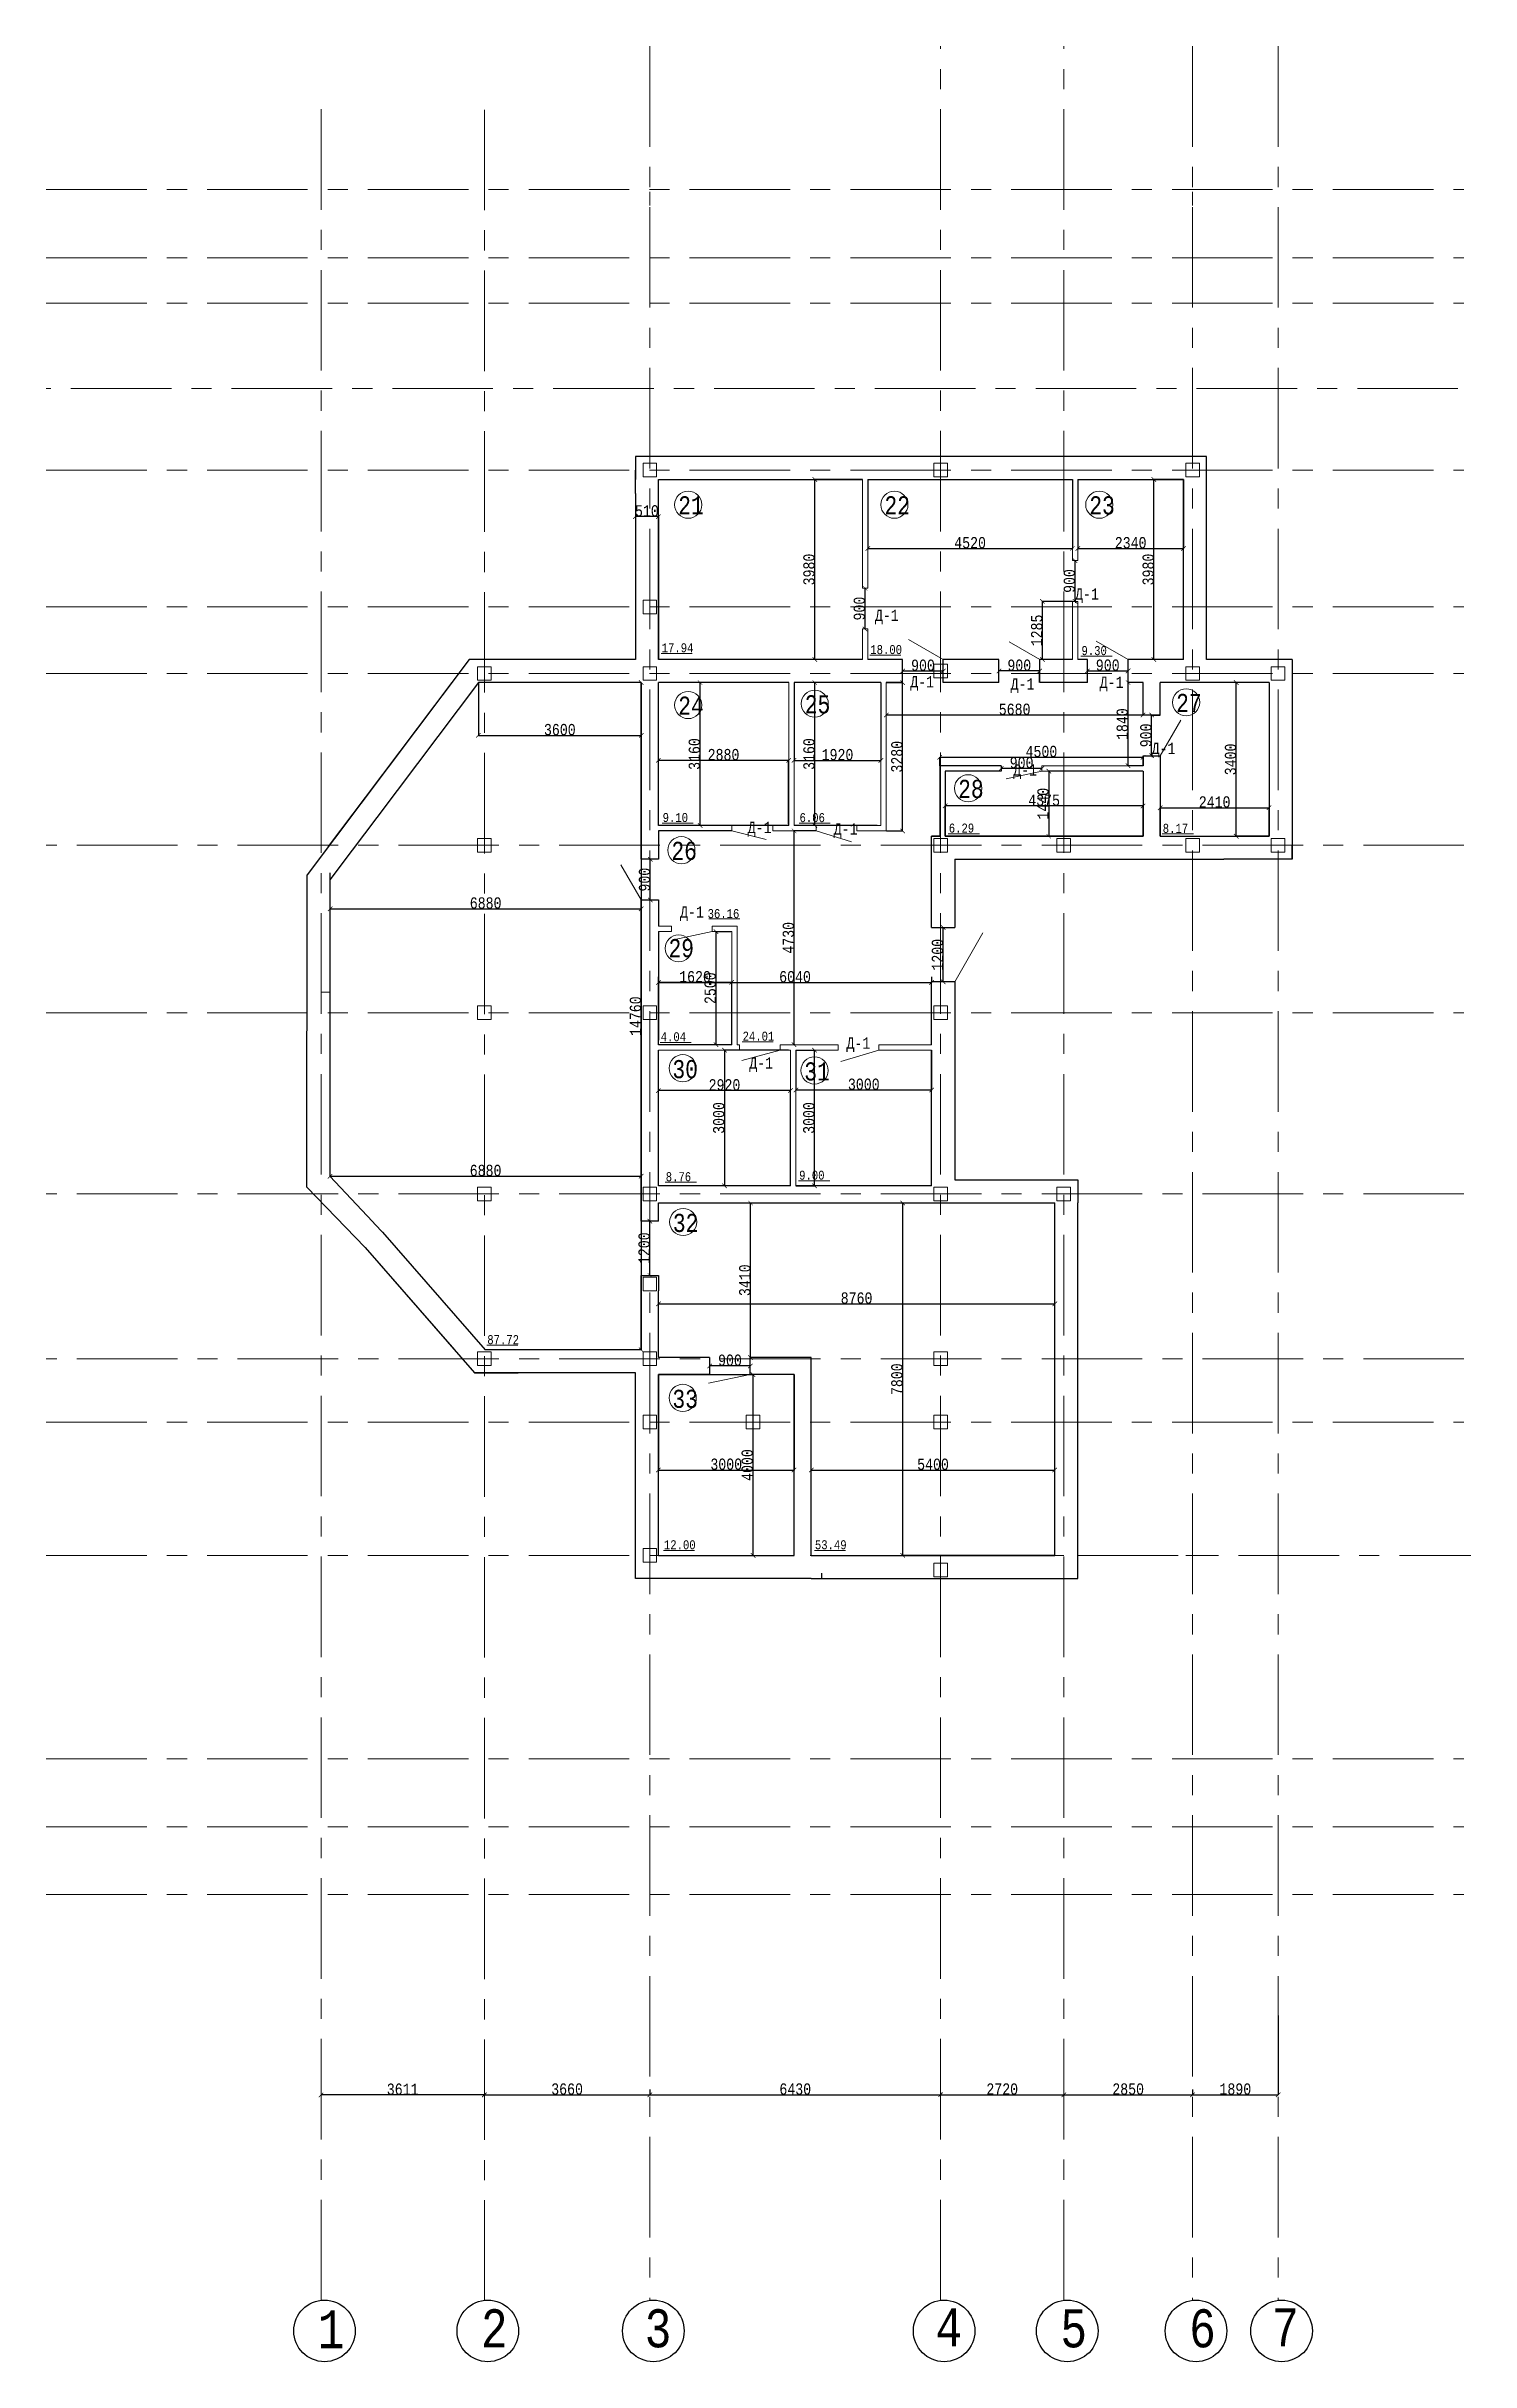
# Model space of a CAD drawing. Header units: millimetres. Extents: x -689206 to 4969298, y -1019800 to 703299.
# Drawn here: x 299992 to 331487, y -656205 to -605007 of the extents above; entities that cross this region are included whole.
import ezdxf

# ---------------------------------------------------------------- set-up
doc = ezdxf.new("R2010")
doc.units = ezdxf.units.MM
doc.linetypes.add('JIS_02_4.0', pattern=[5.5, 4, -1.5])
doc.linetypes.add('осеваяX2', pattern=[101.6, 63.5, -12.7, 12.7, -12.7])
for name, color, linetype, lineweight in [('несущие', 7, 'Continuous', 30), ('ОКНА', 250, 'Continuous', 20), ('ПЕРЕГОРОДКИ', 252, 'Continuous', 9), ('РАЗМЕРЫ', 7, 'Continuous', 9), ('сваи', 7, 'JIS_02_4.0', 30), ('стены', 7, 'Continuous', 20)]:
    doc.layers.add(name, color=color, linetype=linetype, lineweight=lineweight)
doc.layers.add('сетка', color=104, linetype='Continuous')
doc.layers.add('четотам', color=7, linetype='Continuous')
doc.styles.add('Аннотативный', font='isocteur.ttf', dxfattribs={"width": 0.7, "height": 250})
doc.dimstyles.new('Аннотативный', dxfattribs={"dimscale": 0, "dimtxt": 250, "dimasz": 100, "dimexe": 1.25, "dimexo": 0.625, "dimtad": 1, "dimdec": 0, "dimtxsty": 'Аннотативный', "dimblk": 'ARCHTICK', "dimcen": 2.5, "dimadec": 0, "dimazin": 0, "dimtfac": 1, "dimtdec": 0, "dimtmove": 0, "dimatfit": 3, "dimfxl": 1, "dimarcsym": 0})

msp = doc.modelspace()

# ---------------------------------------------------------------- texts
at = {"layer": 'РАЗМЕРЫ', "lineweight": 13, "ltscale": 150, "char_height": 401.1, "width": 1460, "attachment_point": 1, "style": 'Аннотативный'}
for s, insert in [('21', (313964.5, -614956.1)), ('22', (318524.5, -614956.1)), ('23', (323054.5, -614956.1)), ('24', (313964.5, -619386.1)), ('25', (316762.9, -619356.1)), ('27', (324974.5, -619326.1)), ('28', (320154.5, -621226.1)), ('26', (313814.5, -622596.1)), ('29', (313750, -624747.4)), ('30', (313836.2, -627423.4)), ('31', (316750.9, -627473.4)), ('32', (313846.2, -630823.4)), ('33', (313836.2, -634713.4))]:
    msp.add_mtext(s, dxfattribs=dict(at, insert=insert))
at = {"layer": 'РАЗМЕРЫ', "lineweight": 20, "ltscale": 150, "char_height": 250, "width": 922.913, "attachment_point": 1, "style": 'Аннотативный'}
for insert in [(322739.2, -616992.8), (318314.2, -617462.8), (319094.2, -618932.8), (321314.2, -618982.8), (323284.2, -618942.8), (324431.9, -620406.7), (321371.1, -620884.6), (315500.9, -622155), (317403, -622188.7), (314004.2, -624022.8), (317684.2, -626922.8), (315534.2, -627362.8)]:
    msp.add_mtext('Д-1', dxfattribs=dict(at, insert=insert))
at = {"layer": 'РАЗМЕРЫ', "char_height": 200, "width": 656.117, "attachment_point": 1, "style": 'Аннотативный'}
for s, insert in [('17.94', (313598.5, -618207.4)), ('18.00', (318211.4, -618246.5)), ('9.30', (322880.5, -618268.8)), ('9.10', (313619.7, -621959.6)), ('6.06', (316646.8, -621962.3)), ('6.29', (319946.9, -622193.7)), ('8.17', (324677.5, -622199)), ('36.16', (314614.1, -624083.9)), ('4.04', (313576.2, -626807.8)), ('24.01', (315387.5, -626795.2)), ('8.76', (313688.5, -629902.6)), ('9.00', (316637.8, -629869.3)), ('87.72', (309742.4, -633505.6)), ('12.00', (313648, -638041.1)), ('53.49', (316986.3, -638041.1))]:
    msp.add_mtext(s, dxfattribs=dict(at, insert=insert))
at = {"layer": 'РАЗМЕРЫ', "lineweight": 5, "ltscale": 35, "char_height": 841.3, "width": 7009.377, "attachment_point": 1, "style": 'Аннотативный'}
for s, insert in [('1', (305991.1, -655066.2)), ('2', (309602.3, -655046.5)), ('3', (313222.9, -655046.5)), ('4', (319652.8, -655026.9)), ('5', (322414.5, -655046.5)), ('6', (325262.2, -655046.5)), ('7', (327094.8, -655026.9))]:
    msp.add_mtext(s, dxfattribs=dict(at, insert=insert))

# ---------------------------------------------------------------- blocks, each defined once
blk = doc.blocks.new('_ArchTick')
at = {"color": 0, "linetype": 'ByBlock', "const_width": 0.15}
blk.add_lwpolyline([(-0.5, -0.5), (0.5, 0.5)], dxfattribs=at)
blk = doc.blocks.new('*D4758')
at = {"layer": 'Defpoints', "color": 0, "lineweight": 5, "transparency": 16777216}
for p in [(319747, -620915), (324242, -620728), (324242, -620915)]:
    blk.add_point(p, dxfattribs=at)
at = {"layer": 'стены', "color": 0, "lineweight": -2, "transparency": 16777216}
for p, q in [((319747, -620914), (319747, -620727)), ((319747, -620728), (324242, -620728)), ((324242, -620914), (324242, -620727))]:
    blk.add_line(p, q, dxfattribs=at)
at = {"layer": 'стены', "color": 0, "lineweight": -2, "transparency": 16777216, "xscale": 100, "yscale": 100, "zscale": 100, "rotation": 180}
blk.add_blockref('_ArchTick', (319747, -620728), dxfattribs=at)
at = {"layer": 'стены', "color": 0, "lineweight": -2, "transparency": 16777216, "xscale": 100, "yscale": 100, "zscale": 100}
blk.add_blockref('_ArchTick', (324242, -620728), dxfattribs=at)
at = {"layer": 'стены', "color": 0, "lineweight": 5, "transparency": 16777216, "insert": (321995, -620602), "char_height": 250, "attachment_point": 5, "style": 'Аннотативный'}
blk.add_mtext('4500', dxfattribs=at)
blk = doc.blocks.new('*D4759')
at = {"layer": 'Defpoints', "color": 0, "lineweight": 5, "transparency": 16777216}
for p in [(324432, -619794), (324432, -619794), (324432, -620694)]:
    blk.add_point(p, dxfattribs=at)
at = {"layer": 'стены', "color": 0, "lineweight": -2, "transparency": 16777216}
for p, q in [((324432, -620694), (324432, -619794)), ((324433, -619794), (324433, -619794)), ((324433, -620694), (324433, -620694))]:
    blk.add_line(p, q, dxfattribs=at)
at = {"layer": 'стены', "color": 0, "lineweight": -2, "transparency": 16777216, "xscale": 100, "yscale": 100, "zscale": 100}
for p, rotation in [((324432, -619794), 90), ((324432, -620694), 270)]:
    blk.add_blockref('_ArchTick', p, dxfattribs=dict(at, rotation=rotation))
at = {"layer": 'стены', "color": 0, "lineweight": 5, "transparency": 16777216, "insert": (324306, -620244), "char_height": 250, "attachment_point": 5, "rotation": 90, "style": 'Аннотативный'}
blk.add_mtext('900', dxfattribs=at)
blk = doc.blocks.new('*D4760')
at = {"layer": 'Defpoints', "color": 0, "lineweight": 5, "transparency": 16777216}
for p in [(313526, -620796), (313526, -622236), (316406, -622236)]:
    blk.add_point(p, dxfattribs=at)
at = {"layer": 'стены', "color": 0, "lineweight": -2, "transparency": 16777216}
for p, q in [((313526, -622236), (313526, -620795)), ((316406, -620796), (313526, -620796)), ((316406, -622236), (316406, -620795))]:
    blk.add_line(p, q, dxfattribs=at)
at = {"layer": 'стены', "color": 0, "lineweight": -2, "transparency": 16777216, "xscale": 100, "yscale": 100, "zscale": 100, "rotation": 180}
blk.add_blockref('_ArchTick', (313526, -620796), dxfattribs=at)
at = {"layer": 'стены', "color": 0, "lineweight": -2, "transparency": 16777216, "xscale": 100, "yscale": 100, "zscale": 100}
blk.add_blockref('_ArchTick', (316406, -620796), dxfattribs=at)
at = {"layer": 'стены', "color": 0, "lineweight": 5, "transparency": 16777216, "insert": (314966, -620671), "char_height": 250, "attachment_point": 5, "style": 'Аннотативный'}
blk.add_mtext('2880', dxfattribs=at)
blk = doc.blocks.new('*D4761')
at = {"layer": 'Defpoints', "color": 0, "lineweight": 5, "transparency": 16777216}
for p in [(324242, -621035), (322157, -622474), (324242, -622474)]:
    blk.add_point(p, dxfattribs=at)
at = {"layer": 'стены', "color": 0, "lineweight": -2, "transparency": 16777216}
for p, q in [((324241, -621035), (322156, -621035)), ((322157, -621035), (322157, -622474)), ((324241, -622474), (322156, -622474))]:
    blk.add_line(p, q, dxfattribs=at)
at = {"layer": 'стены', "color": 0, "lineweight": -2, "transparency": 16777216, "xscale": 100, "yscale": 100, "zscale": 100}
for p, rotation in [((322157, -621035), 90), ((322157, -622474), 270)]:
    blk.add_blockref('_ArchTick', p, dxfattribs=dict(at, rotation=rotation))
at = {"layer": 'стены', "color": 0, "lineweight": 5, "transparency": 16777216, "insert": (322032, -621754), "char_height": 250, "attachment_point": 5, "rotation": 90, "style": 'Аннотативный'}
blk.add_mtext('1440', dxfattribs=at)
blk = doc.blocks.new('*D4762')
at = {"layer": 'Defpoints', "color": 0, "lineweight": 5, "transparency": 16777216}
for p in [(319867, -621803), (319867, -622474), (324242, -622474)]:
    blk.add_point(p, dxfattribs=at)
at = {"layer": 'стены', "color": 0, "lineweight": -2, "transparency": 16777216}
for p, q in [((319867, -622473), (319867, -621802)), ((324242, -621803), (319867, -621803)), ((324242, -622473), (324242, -621802))]:
    blk.add_line(p, q, dxfattribs=at)
at = {"layer": 'стены', "color": 0, "lineweight": -2, "transparency": 16777216, "xscale": 100, "yscale": 100, "zscale": 100, "rotation": 180}
blk.add_blockref('_ArchTick', (319867, -621803), dxfattribs=at)
at = {"layer": 'стены', "color": 0, "lineweight": -2, "transparency": 16777216, "xscale": 100, "yscale": 100, "zscale": 100}
blk.add_blockref('_ArchTick', (324242, -621803), dxfattribs=at)
at = {"layer": 'стены', "color": 0, "lineweight": 5, "transparency": 16777216, "insert": (322055, -621678), "char_height": 250, "attachment_point": 5, "style": 'Аннотативный'}
blk.add_mtext('4375', dxfattribs=at)
blk = doc.blocks.new('*D4763')
at = {"layer": 'Defpoints', "color": 0, "lineweight": 5, "transparency": 16777216}
for p in [(316404, -627204), (314987, -630204), (316447, -630204)]:
    blk.add_point(p, dxfattribs=at)
at = {"layer": 'стены', "color": 0, "lineweight": -2, "transparency": 16777216}
for p, q in [((316404, -627204), (314985, -627204)), ((314987, -627204), (314987, -630204)), ((316447, -630204), (314985, -630204))]:
    blk.add_line(p, q, dxfattribs=at)
at = {"layer": 'стены', "color": 0, "lineweight": -2, "transparency": 16777216, "xscale": 100, "yscale": 100, "zscale": 100}
for p, rotation in [((314987, -627204), 90), ((314987, -630204), 270)]:
    blk.add_blockref('_ArchTick', p, dxfattribs=dict(at, rotation=rotation))
at = {"layer": 'стены', "color": 0, "lineweight": 5, "transparency": 16777216, "insert": (314861, -628704), "char_height": 250, "attachment_point": 5, "rotation": 90, "style": 'Аннотативный'}
blk.add_mtext('3000', dxfattribs=at)
blk = doc.blocks.new('*D4764')
at = {"layer": 'Defpoints', "color": 0, "lineweight": 5, "transparency": 16777216}
for p in [(313526, -628099), (313526, -630204), (316447, -630204)]:
    blk.add_point(p, dxfattribs=at)
at = {"layer": 'стены', "color": 0, "lineweight": -2, "transparency": 16777216}
for p, q in [((313526, -630203), (313526, -628098)), ((316447, -628099), (313526, -628099)), ((316447, -630203), (316447, -628098))]:
    blk.add_line(p, q, dxfattribs=at)
at = {"layer": 'стены', "color": 0, "lineweight": -2, "transparency": 16777216, "xscale": 100, "yscale": 100, "zscale": 100, "rotation": 180}
blk.add_blockref('_ArchTick', (313526, -628099), dxfattribs=at)
at = {"layer": 'стены', "color": 0, "lineweight": -2, "transparency": 16777216, "xscale": 100, "yscale": 100, "zscale": 100}
blk.add_blockref('_ArchTick', (316447, -628099), dxfattribs=at)
at = {"layer": 'стены', "color": 0, "lineweight": 5, "transparency": 16777216, "insert": (314987, -627973), "char_height": 250, "attachment_point": 5, "style": 'Аннотативный'}
blk.add_mtext('2920', dxfattribs=at)
blk = doc.blocks.new('*D4765')
at = {"layer": 'Defpoints', "color": 0, "lineweight": 5, "transparency": 16777216}
for p in [(316567, -627204), (319567, -627204), (319567, -628085)]:
    blk.add_point(p, dxfattribs=at)
at = {"layer": 'стены', "color": 0, "lineweight": -2, "transparency": 16777216}
for p, q in [((316567, -627204), (316567, -628087)), ((319567, -627204), (319567, -628087)), ((316567, -628085), (319567, -628085))]:
    blk.add_line(p, q, dxfattribs=at)
at = {"layer": 'стены', "color": 0, "lineweight": -2, "transparency": 16777216, "xscale": 100, "yscale": 100, "zscale": 100, "rotation": 180}
blk.add_blockref('_ArchTick', (316567, -628085), dxfattribs=at)
at = {"layer": 'стены', "color": 0, "lineweight": -2, "transparency": 16777216, "xscale": 100, "yscale": 100, "zscale": 100}
blk.add_blockref('_ArchTick', (319567, -628085), dxfattribs=at)
at = {"layer": 'стены', "color": 0, "lineweight": 5, "transparency": 16777216, "insert": (318067, -627960), "char_height": 250, "attachment_point": 5, "style": 'Аннотативный'}
blk.add_mtext('3000', dxfattribs=at)
blk = doc.blocks.new('*D4766')
at = {"layer": 'Defpoints', "color": 0, "lineweight": 5, "transparency": 16777216}
for p in [(319822, -624494), (319822, -624494), (319822, -625694)]:
    blk.add_point(p, dxfattribs=at)
at = {"layer": 'стены', "color": 0, "lineweight": -2, "transparency": 16777216}
for p, q in [((319822, -625694), (319822, -624494)), ((319823, -624494), (319823, -624494)), ((319823, -625694), (319823, -625694))]:
    blk.add_line(p, q, dxfattribs=at)
at = {"layer": 'стены', "color": 0, "lineweight": -2, "transparency": 16777216, "xscale": 100, "yscale": 100, "zscale": 100}
for p, rotation in [((319822, -624494), 90), ((319822, -625694), 270)]:
    blk.add_blockref('_ArchTick', p, dxfattribs=dict(at, rotation=rotation))
at = {"layer": 'стены', "color": 0, "lineweight": 5, "transparency": 16777216, "insert": (319697, -625094), "char_height": 250, "attachment_point": 5, "rotation": 90, "style": 'Аннотативный'}
blk.add_mtext('1200', dxfattribs=at)
blk = doc.blocks.new('*D4767')
at = {"layer": 'Defpoints', "color": 0, "lineweight": 5, "transparency": 16777216}
for p in [(327028, -621844), (324622, -622474), (327028, -622474)]:
    blk.add_point(p, dxfattribs=at)
at = {"layer": 'стены', "color": 0, "lineweight": -2, "transparency": 16777216}
for p, q in [((324622, -622473), (324622, -621843)), ((324622, -621844), (327028, -621844)), ((327028, -622473), (327028, -621843))]:
    blk.add_line(p, q, dxfattribs=at)
at = {"layer": 'стены', "color": 0, "lineweight": -2, "transparency": 16777216, "xscale": 100, "yscale": 100, "zscale": 100, "rotation": 180}
blk.add_blockref('_ArchTick', (324622, -621844), dxfattribs=at)
at = {"layer": 'стены', "color": 0, "lineweight": -2, "transparency": 16777216, "xscale": 100, "yscale": 100, "zscale": 100}
blk.add_blockref('_ArchTick', (327028, -621844), dxfattribs=at)
at = {"layer": 'стены', "color": 0, "lineweight": 5, "transparency": 16777216, "insert": (325825, -621718), "char_height": 250, "attachment_point": 5, "style": 'Аннотативный'}
blk.add_mtext('2410', dxfattribs=at)
blk = doc.blocks.new('*D4768')
at = {"layer": 'Defpoints', "color": 0, "lineweight": 5, "transparency": 16777216}
for p in [(316526, -622356), (316526, -622356), (316543, -627084)]:
    blk.add_point(p, dxfattribs=at)
at = {"layer": 'стены', "color": 0, "lineweight": -2, "transparency": 16777216}
for p, q in [((316526, -627084), (316526, -622356)), ((316527, -622356), (316528, -622356)), ((316543, -627084), (316525, -627084))]:
    blk.add_line(p, q, dxfattribs=at)
at = {"layer": 'стены', "color": 0, "lineweight": -2, "transparency": 16777216, "xscale": 100, "yscale": 100, "zscale": 100}
for p, rotation in [((316526, -622356), 90), ((316526, -627084), 270)]:
    blk.add_blockref('_ArchTick', p, dxfattribs=dict(at, rotation=rotation))
at = {"layer": 'стены', "color": 0, "lineweight": 5, "transparency": 16777216, "insert": (316401, -624720), "char_height": 250, "attachment_point": 5, "rotation": 90, "style": 'Аннотативный'}
blk.add_mtext('4730', dxfattribs=at)
blk = doc.blocks.new('*D4769')
at = {"layer": 'Defpoints', "color": 0, "lineweight": 5, "transparency": 16777216}
for p in [(313526, -625584), (319567, -625584), (319567, -625707)]:
    blk.add_point(p, dxfattribs=at)
at = {"layer": 'стены', "color": 0, "lineweight": -2, "transparency": 16777216}
for p, q in [((313526, -625584), (313526, -625709)), ((319567, -625584), (319567, -625709)), ((313526, -625707), (319567, -625707))]:
    blk.add_line(p, q, dxfattribs=at)
at = {"layer": 'стены', "color": 0, "lineweight": -2, "transparency": 16777216, "xscale": 100, "yscale": 100, "zscale": 100, "rotation": 180}
blk.add_blockref('_ArchTick', (313526, -625707), dxfattribs=at)
at = {"layer": 'стены', "color": 0, "lineweight": -2, "transparency": 16777216, "xscale": 100, "yscale": 100, "zscale": 100}
blk.add_blockref('_ArchTick', (319567, -625707), dxfattribs=at)
at = {"layer": 'стены', "color": 0, "lineweight": 5, "transparency": 16777216, "insert": (316547, -625582), "char_height": 250, "attachment_point": 5, "style": 'Аннотативный'}
blk.add_mtext('6040', dxfattribs=at)
blk = doc.blocks.new('*D4770')
at = {"layer": 'Defpoints', "color": 0, "lineweight": 5, "transparency": 16777216}
for p in [(313336, -622984), (313346, -622984), (313336, -623884)]:
    blk.add_point(p, dxfattribs=at)
at = {"layer": 'стены', "color": 0, "lineweight": -2, "transparency": 16777216}
for p, q in [((313337, -622984), (313347, -622984)), ((313346, -623884), (313346, -622984)), ((313337, -623884), (313347, -623884))]:
    blk.add_line(p, q, dxfattribs=at)
at = {"layer": 'стены', "color": 0, "lineweight": -2, "transparency": 16777216, "xscale": 100, "yscale": 100, "zscale": 100}
for p, rotation in [((313346, -622984), 90), ((313346, -623884), 270)]:
    blk.add_blockref('_ArchTick', p, dxfattribs=dict(at, rotation=rotation))
at = {"layer": 'стены', "color": 0, "lineweight": 5, "transparency": 16777216, "insert": (313221, -623434), "char_height": 250, "attachment_point": 5, "rotation": 90, "style": 'Аннотативный'}
blk.add_mtext('900', dxfattribs=at)
blk = doc.blocks.new('*D4771')
at = {"layer": 'Defpoints', "color": 0, "lineweight": 5, "transparency": 16777216}
for p in [(313016, -615407), (313016, -615407), (313526, -615407)]:
    blk.add_point(p, dxfattribs=at)
at = {"layer": 'стены', "color": 0, "lineweight": -2, "transparency": 16777216}
for p, q in [((313016, -615406), (313016, -615405)), ((313526, -615407), (313016, -615407)), ((313526, -615406), (313526, -615405))]:
    blk.add_line(p, q, dxfattribs=at)
at = {"layer": 'стены', "color": 0, "lineweight": -2, "transparency": 16777216, "xscale": 100, "yscale": 100, "zscale": 100, "rotation": 180}
blk.add_blockref('_ArchTick', (313016, -615407), dxfattribs=at)
at = {"layer": 'стены', "color": 0, "lineweight": -2, "transparency": 16777216, "xscale": 100, "yscale": 100, "zscale": 100}
blk.add_blockref('_ArchTick', (313526, -615407), dxfattribs=at)
at = {"layer": 'стены', "color": 0, "lineweight": 25, "transparency": 16777216, "insert": (313271, -615281), "char_height": 250, "attachment_point": 5, "style": 'Аннотативный'}
blk.add_mtext('510', dxfattribs=at)
blk = doc.blocks.new('*D4757')
at = {"layer": 'Defpoints', "color": 0, "lineweight": 5, "transparency": 16777216}
for p in [(306266, -624078), (313146, -624078), (313146, -624078)]:
    blk.add_point(p, dxfattribs=at)
at = {"layer": 'стены', "color": 0, "lineweight": -2, "transparency": 16777216}
for p, q in [((306266, -624077), (306266, -624076)), ((306266, -624078), (313146, -624078)), ((313146, -624077), (313146, -624076))]:
    blk.add_line(p, q, dxfattribs=at)
at = {"layer": 'стены', "color": 0, "lineweight": -2, "transparency": 16777216, "xscale": 100, "yscale": 100, "zscale": 100, "rotation": 180}
blk.add_blockref('_ArchTick', (306266, -624078), dxfattribs=at)
at = {"layer": 'стены', "color": 0, "lineweight": -2, "transparency": 16777216, "xscale": 100, "yscale": 100, "zscale": 100}
blk.add_blockref('_ArchTick', (313146, -624078), dxfattribs=at)
at = {"layer": 'стены', "color": 0, "lineweight": 5, "transparency": 16777216, "insert": (309706, -623952), "char_height": 250, "attachment_point": 5, "style": 'Аннотативный'}
blk.add_mtext('6880', dxfattribs=at)
blk = doc.blocks.new('*D4754')
at = {"layer": 'Defpoints', "color": 0, "lineweight": 5, "transparency": 16777216}
for p in [(313526, -634378), (316526, -634378), (316526, -636488)]:
    blk.add_point(p, dxfattribs=at)
at = {"layer": 'РАЗМЕРЫ', "color": 0, "lineweight": -2, "transparency": 16777216}
for p, q in [((313526, -634378), (313526, -636489)), ((316526, -634378), (316526, -636489)), ((313526, -636488), (316526, -636488))]:
    blk.add_line(p, q, dxfattribs=at)
at = {"layer": 'РАЗМЕРЫ', "color": 0, "lineweight": -2, "transparency": 16777216, "xscale": 100, "yscale": 100, "zscale": 100, "rotation": 180}
blk.add_blockref('_ArchTick', (313526, -636488), dxfattribs=at)
at = {"layer": 'РАЗМЕРЫ', "color": 0, "lineweight": -2, "transparency": 16777216, "xscale": 100, "yscale": 100, "zscale": 100}
blk.add_blockref('_ArchTick', (316526, -636488), dxfattribs=at)
at = {"layer": 'РАЗМЕРЫ', "color": 0, "lineweight": 5, "transparency": 16777216, "insert": (315026, -636362), "char_height": 250, "attachment_point": 5, "style": 'Аннотативный'}
blk.add_mtext('3000', dxfattribs=at)
blk = doc.blocks.new('*D4755')
at = {"layer": 'Defpoints', "color": 0, "lineweight": 5, "transparency": 16777216}
for p in [(313526, -634378), (315618, -634378), (313526, -638378)]:
    blk.add_point(p, dxfattribs=at)
at = {"layer": 'РАЗМЕРЫ', "color": 0, "lineweight": -2, "transparency": 16777216}
for p, q in [((313527, -634378), (315619, -634378)), ((315618, -638378), (315618, -634378)), ((313527, -638378), (315619, -638378))]:
    blk.add_line(p, q, dxfattribs=at)
at = {"layer": 'РАЗМЕРЫ', "color": 0, "lineweight": -2, "transparency": 16777216, "xscale": 100, "yscale": 100, "zscale": 100}
for p, rotation in [((315618, -634378), 90), ((315618, -638378), 270)]:
    blk.add_blockref('_ArchTick', p, dxfattribs=dict(at, rotation=rotation))
at = {"layer": 'РАЗМЕРЫ', "color": 0, "lineweight": 5, "transparency": 16777216, "insert": (315492, -636378), "char_height": 250, "attachment_point": 5, "rotation": 90, "style": 'Аннотативный'}
blk.add_mtext('4000', dxfattribs=at)
blk = doc.blocks.new('*D4756')
at = {"layer": 'Defpoints', "color": 0, "lineweight": 5, "transparency": 16777216}
for p in [(315563, -630584), (315563, -630584), (315563, -633998)]:
    blk.add_point(p, dxfattribs=at)
at = {"layer": 'РАЗМЕРЫ', "color": 0, "lineweight": -2, "transparency": 16777216}
for p, q in [((315563, -630584), (315564, -630584)), ((315563, -633998), (315563, -630584)), ((315563, -633998), (315564, -633998))]:
    blk.add_line(p, q, dxfattribs=at)
at = {"layer": 'РАЗМЕРЫ', "color": 0, "lineweight": -2, "transparency": 16777216, "xscale": 100, "yscale": 100, "zscale": 100}
for p, rotation in [((315563, -630584), 90), ((315563, -633998), 270)]:
    blk.add_blockref('_ArchTick', p, dxfattribs=dict(at, rotation=rotation))
at = {"layer": 'РАЗМЕРЫ', "color": 0, "lineweight": 5, "transparency": 16777216, "insert": (315437, -632291), "char_height": 250, "attachment_point": 5, "rotation": 90, "style": 'Аннотативный'}
blk.add_mtext('3410', dxfattribs=at)
blk = doc.blocks.new('*D4775')
at = {"layer": 'Defpoints', "color": 0, "linetype": 'ByBlock', "lineweight": 5, "transparency": 16777216}
for p in [(314658, -634188), (314658, -634188), (315558, -634188)]:
    blk.add_point(p, dxfattribs=at)
at = {"layer": 'РАЗМЕРЫ', "color": 0, "linetype": 'ByBlock', "lineweight": -2, "transparency": 16777216}
for p, q in [((314658, -634187), (314658, -634186)), ((315558, -634188), (314658, -634188)), ((315558, -634187), (315558, -634186))]:
    blk.add_line(p, q, dxfattribs=at)
at = {"layer": 'РАЗМЕРЫ', "color": 0, "linetype": 'ByBlock', "lineweight": -2, "transparency": 16777216, "xscale": 100, "yscale": 100, "zscale": 100, "rotation": 180}
blk.add_blockref('_ArchTick', (314658, -634188), dxfattribs=at)
at = {"layer": 'РАЗМЕРЫ', "color": 0, "linetype": 'ByBlock', "lineweight": -2, "transparency": 16777216, "xscale": 100, "yscale": 100, "zscale": 100}
blk.add_blockref('_ArchTick', (315558, -634188), dxfattribs=at)
at = {"layer": 'РАЗМЕРЫ', "color": 0, "linetype": 'ByBlock', "lineweight": 5, "transparency": 16777216, "insert": (315108, -634062), "char_height": 250, "attachment_point": 5, "style": 'Аннотативный'}
blk.add_mtext('900', dxfattribs=at)
blk = doc.blocks.new('*D4776')
at = {"layer": 'Defpoints', "color": 0, "linetype": 'ByBlock', "lineweight": 5, "transparency": 16777216}
for p in [(313336, -630983), (313337, -630983), (313337, -632184)]:
    blk.add_point(p, dxfattribs=at)
at = {"layer": 'РАЗМЕРЫ', "color": 0, "linetype": 'ByBlock', "lineweight": -2, "transparency": 16777216}
for p, q in [((313337, -630983), (313338, -630983)), ((313337, -632184), (313337, -630983)), ((313338, -632184), (313338, -632184))]:
    blk.add_line(p, q, dxfattribs=at)
at = {"layer": 'РАЗМЕРЫ', "color": 0, "linetype": 'ByBlock', "lineweight": -2, "transparency": 16777216, "xscale": 100, "yscale": 100, "zscale": 100}
for p, rotation in [((313337, -630983), 90), ((313337, -632184), 270)]:
    blk.add_blockref('_ArchTick', p, dxfattribs=dict(at, rotation=rotation))
at = {"layer": 'РАЗМЕРЫ', "color": 0, "linetype": 'ByBlock', "lineweight": 5, "transparency": 16777216, "insert": (313211, -631584), "char_height": 250, "attachment_point": 5, "rotation": 90, "style": 'Аннотативный'}
blk.add_mtext('1200', dxfattribs=at)
blk = doc.blocks.new('*D4777')
at = {"layer": 'Defpoints', "color": 0, "linetype": 'ByBlock', "lineweight": 5, "transparency": 16777216}
for p in [(313146, -619076), (313146, -633831), (313146, -633831)]:
    blk.add_point(p, dxfattribs=at)
at = {"layer": 'РАЗМЕРЫ', "color": 0, "linetype": 'ByBlock', "lineweight": -2, "transparency": 16777216}
for p, q in [((313146, -619076), (313146, -633831)), ((313147, -619076), (313148, -619076)), ((313147, -633831), (313148, -633831))]:
    blk.add_line(p, q, dxfattribs=at)
at = {"layer": 'РАЗМЕРЫ', "color": 0, "linetype": 'ByBlock', "lineweight": -2, "transparency": 16777216, "xscale": 100, "yscale": 100, "zscale": 100}
for p, rotation in [((313146, -619076), 90), ((313146, -633831), 270)]:
    blk.add_blockref('_ArchTick', p, dxfattribs=dict(at, rotation=rotation))
at = {"layer": 'РАЗМЕРЫ', "color": 0, "linetype": 'ByBlock', "lineweight": 5, "transparency": 16777216, "insert": (313021, -626453), "char_height": 250, "attachment_point": 5, "rotation": 90, "style": 'Аннотативный'}
blk.add_mtext('14760', dxfattribs=at)
blk = doc.blocks.new('*D4772')
at = {"layer": 'Defpoints', "color": 0, "linetype": 'ByBlock', "lineweight": 20, "transparency": 16777216}
for p in [(306264, -629991), (313146, -629992), (313146, -629992)]:
    blk.add_point(p, dxfattribs=at)
at = {"layer": 'РАЗМЕРЫ', "color": 0, "linetype": 'ByBlock', "lineweight": -2, "transparency": 16777216}
for p, q in [((306264, -629991), (306264, -629993)), ((306264, -629992), (313146, -629992)), ((313146, -629991), (313146, -629990))]:
    blk.add_line(p, q, dxfattribs=at)
at = {"layer": 'РАЗМЕРЫ', "color": 0, "linetype": 'ByBlock', "lineweight": -2, "transparency": 16777216, "xscale": 100, "yscale": 100, "zscale": 100, "rotation": 180}
blk.add_blockref('_ArchTick', (306264, -629992), dxfattribs=at)
at = {"layer": 'РАЗМЕРЫ', "color": 0, "linetype": 'ByBlock', "lineweight": -2, "transparency": 16777216, "xscale": 100, "yscale": 100, "zscale": 100}
blk.add_blockref('_ArchTick', (313146, -629992), dxfattribs=at)
at = {"layer": 'РАЗМЕРЫ', "color": 0, "linetype": 'ByBlock', "lineweight": 5, "transparency": 16777216, "insert": (309705, -629866), "char_height": 250, "attachment_point": 5, "style": 'Аннотативный'}
blk.add_mtext('6880', dxfattribs=at)
blk = doc.blocks.new('*D4773')
at = {"layer": 'Defpoints', "color": 0, "linetype": 'ByBlock', "lineweight": 5, "transparency": 16777216}
for p in [(316983, -614586), (318036, -614586), (318036, -618566)]:
    blk.add_point(p, dxfattribs=at)
at = {"layer": 'РАЗМЕРЫ', "color": 0, "linetype": 'ByBlock', "lineweight": -2, "transparency": 16777216}
for p, q in [((318036, -614586), (316981, -614586)), ((316983, -618566), (316983, -614586)), ((318036, -618566), (316981, -618566))]:
    blk.add_line(p, q, dxfattribs=at)
at = {"layer": 'РАЗМЕРЫ', "color": 0, "linetype": 'ByBlock', "lineweight": -2, "transparency": 16777216, "xscale": 100, "yscale": 100, "zscale": 100}
for p, rotation in [((316983, -614586), 90), ((316983, -618566), 270)]:
    blk.add_blockref('_ArchTick', p, dxfattribs=dict(at, rotation=rotation))
at = {"layer": 'РАЗМЕРЫ', "color": 0, "linetype": 'ByBlock', "lineweight": 9, "transparency": 16777216, "insert": (316857, -616576), "char_height": 250, "attachment_point": 5, "rotation": 90, "style": 'Аннотативный'}
blk.add_mtext('3980', dxfattribs=at)
blk = doc.blocks.new('*D4774')
at = {"layer": 'Defpoints', "color": 0, "linetype": 'ByBlock', "lineweight": 5, "transparency": 16777216}
for p in [(318156, -614586), (322679, -614586), (322679, -616111)]:
    blk.add_point(p, dxfattribs=at)
at = {"layer": 'РАЗМЕРЫ', "color": 0, "linetype": 'ByBlock', "lineweight": -2, "transparency": 16777216}
for p, q in [((318156, -614586), (318156, -616112)), ((322679, -614586), (322679, -616112)), ((318156, -616111), (322679, -616111))]:
    blk.add_line(p, q, dxfattribs=at)
at = {"layer": 'РАЗМЕРЫ', "color": 0, "linetype": 'ByBlock', "lineweight": -2, "transparency": 16777216, "xscale": 100, "yscale": 100, "zscale": 100, "rotation": 180}
blk.add_blockref('_ArchTick', (318156, -616111), dxfattribs=at)
at = {"layer": 'РАЗМЕРЫ', "color": 0, "linetype": 'ByBlock', "lineweight": -2, "transparency": 16777216, "xscale": 100, "yscale": 100, "zscale": 100}
blk.add_blockref('_ArchTick', (322679, -616111), dxfattribs=at)
at = {"layer": 'РАЗМЕРЫ', "color": 0, "linetype": 'ByBlock', "lineweight": 5, "transparency": 16777216, "insert": (320418, -615985), "char_height": 250, "attachment_point": 5, "style": 'Аннотативный'}
blk.add_mtext('4520', dxfattribs=at)
blk = doc.blocks.new('*D4778')
at = {"layer": 'Defpoints', "color": 0, "linetype": 'ByBlock', "lineweight": 5, "transparency": 16777216}
for p in [(322018, -617280), (322679, -617280), (322679, -618566)]:
    blk.add_point(p, dxfattribs=at)
at = {"layer": 'РАЗМЕРЫ', "color": 0, "linetype": 'ByBlock', "lineweight": -2, "transparency": 16777216}
for p, q in [((322679, -617280), (322017, -617280)), ((322018, -618566), (322018, -617280)), ((322679, -618566), (322017, -618566))]:
    blk.add_line(p, q, dxfattribs=at)
at = {"layer": 'РАЗМЕРЫ', "color": 0, "linetype": 'ByBlock', "lineweight": -2, "transparency": 16777216, "xscale": 100, "yscale": 100, "zscale": 100}
for p, rotation in [((322018, -617280), 90), ((322018, -618566), 270)]:
    blk.add_blockref('_ArchTick', p, dxfattribs=dict(at, rotation=rotation))
at = {"layer": 'РАЗМЕРЫ', "color": 0, "linetype": 'ByBlock', "lineweight": 5, "transparency": 16777216, "insert": (321892, -617923), "char_height": 250, "attachment_point": 5, "rotation": 90, "style": 'Аннотативный'}
blk.add_mtext('1285', dxfattribs=at)
blk = doc.blocks.new('*D4779')
at = {"layer": 'Defpoints', "color": 0, "linetype": 'ByBlock', "lineweight": 5, "transparency": 16777216}
for p in [(324483, -614586), (325137, -614586), (325137, -618566)]:
    blk.add_point(p, dxfattribs=at)
at = {"layer": 'РАЗМЕРЫ', "color": 0, "linetype": 'ByBlock', "lineweight": -2, "transparency": 16777216}
for p, q in [((325136, -614586), (324482, -614586)), ((324483, -618566), (324483, -614586)), ((325136, -618566), (324482, -618566))]:
    blk.add_line(p, q, dxfattribs=at)
at = {"layer": 'РАЗМЕРЫ', "color": 0, "linetype": 'ByBlock', "lineweight": -2, "transparency": 16777216, "xscale": 100, "yscale": 100, "zscale": 100}
for p, rotation in [((324483, -614586), 90), ((324483, -618566), 270)]:
    blk.add_blockref('_ArchTick', p, dxfattribs=dict(at, rotation=rotation))
at = {"layer": 'РАЗМЕРЫ', "color": 0, "linetype": 'ByBlock', "lineweight": 5, "transparency": 16777216, "insert": (324358, -616576), "char_height": 250, "attachment_point": 5, "rotation": 90, "style": 'Аннотативный'}
blk.add_mtext('3980', dxfattribs=at)
blk = doc.blocks.new('*D4780')
at = {"layer": 'Defpoints', "color": 0, "linetype": 'ByBlock', "lineweight": 5, "transparency": 16777216}
for p in [(322799, -614586), (325137, -614586), (325137, -616111)]:
    blk.add_point(p, dxfattribs=at)
at = {"layer": 'РАЗМЕРЫ', "color": 0, "linetype": 'ByBlock', "lineweight": -2, "transparency": 16777216}
for p, q in [((322799, -614586), (322799, -616112)), ((325137, -614586), (325137, -616112)), ((322799, -616111), (325137, -616111))]:
    blk.add_line(p, q, dxfattribs=at)
at = {"layer": 'РАЗМЕРЫ', "color": 0, "linetype": 'ByBlock', "lineweight": -2, "transparency": 16777216, "xscale": 100, "yscale": 100, "zscale": 100, "rotation": 180}
blk.add_blockref('_ArchTick', (322799, -616111), dxfattribs=at)
at = {"layer": 'РАЗМЕРЫ', "color": 0, "linetype": 'ByBlock', "lineweight": -2, "transparency": 16777216, "xscale": 100, "yscale": 100, "zscale": 100}
blk.add_blockref('_ArchTick', (325137, -616111), dxfattribs=at)
at = {"layer": 'РАЗМЕРЫ', "color": 0, "linetype": 'ByBlock', "lineweight": 5, "transparency": 16777216, "insert": (323968, -615985), "char_height": 250, "attachment_point": 5, "style": 'Аннотативный'}
blk.add_mtext('2340', dxfattribs=at)
blk = doc.blocks.new('*D4781')
at = {"layer": 'Defpoints', "color": 0, "linetype": 'ByBlock', "lineweight": 5, "transparency": 16777216}
for p in [(318926, -618821), (318926, -618876), (319826, -618876)]:
    blk.add_point(p, dxfattribs=at)
at = {"layer": 'РАЗМЕРЫ', "color": 0, "linetype": 'ByBlock', "lineweight": -2, "transparency": 16777216}
for p, q in [((318926, -618875), (318926, -618819)), ((319826, -618821), (318926, -618821)), ((319826, -618875), (319826, -618819))]:
    blk.add_line(p, q, dxfattribs=at)
at = {"layer": 'РАЗМЕРЫ', "color": 0, "linetype": 'ByBlock', "lineweight": -2, "transparency": 16777216, "xscale": 100, "yscale": 100, "zscale": 100, "rotation": 180}
blk.add_blockref('_ArchTick', (318926, -618821), dxfattribs=at)
at = {"layer": 'РАЗМЕРЫ', "color": 0, "linetype": 'ByBlock', "lineweight": -2, "transparency": 16777216, "xscale": 100, "yscale": 100, "zscale": 100}
blk.add_blockref('_ArchTick', (319826, -618821), dxfattribs=at)
at = {"layer": 'РАЗМЕРЫ', "color": 0, "linetype": 'ByBlock', "lineweight": 5, "transparency": 16777216, "insert": (319376, -618695), "char_height": 250, "attachment_point": 5, "style": 'Аннотативный'}
blk.add_mtext('900', dxfattribs=at)
blk = doc.blocks.new('*D4782')
at = {"layer": 'Defpoints', "color": 0, "linetype": 'ByBlock', "lineweight": 5, "transparency": 16777216}
for p in [(321057, -618819), (321057, -619076), (321956, -619076)]:
    blk.add_point(p, dxfattribs=at)
at = {"layer": 'РАЗМЕРЫ', "color": 0, "linetype": 'ByBlock', "lineweight": -2, "transparency": 16777216}
for p, q in [((321057, -619075), (321057, -618818)), ((321956, -618819), (321057, -618819)), ((321956, -619075), (321956, -618818))]:
    blk.add_line(p, q, dxfattribs=at)
at = {"layer": 'РАЗМЕРЫ', "color": 0, "linetype": 'ByBlock', "lineweight": -2, "transparency": 16777216, "xscale": 100, "yscale": 100, "zscale": 100, "rotation": 180}
blk.add_blockref('_ArchTick', (321057, -618819), dxfattribs=at)
at = {"layer": 'РАЗМЕРЫ', "color": 0, "linetype": 'ByBlock', "lineweight": -2, "transparency": 16777216, "xscale": 100, "yscale": 100, "zscale": 100}
blk.add_blockref('_ArchTick', (321956, -618819), dxfattribs=at)
at = {"layer": 'РАЗМЕРЫ', "color": 0, "linetype": 'ByBlock', "lineweight": 5, "transparency": 16777216, "insert": (321506, -618694), "char_height": 250, "attachment_point": 5, "style": 'Аннотативный'}
blk.add_mtext('900', dxfattribs=at)
blk = doc.blocks.new('*D4783')
at = {"layer": 'Defpoints', "color": 0, "linetype": 'ByBlock', "lineweight": 5, "transparency": 16777216}
for p in [(323911, -618818), (323011, -619076), (323911, -619076)]:
    blk.add_point(p, dxfattribs=at)
at = {"layer": 'РАЗМЕРЫ', "color": 0, "linetype": 'ByBlock', "lineweight": -2, "transparency": 16777216}
for p, q in [((323011, -619075), (323011, -618817)), ((323011, -618818), (323911, -618818)), ((323911, -619075), (323911, -618817))]:
    blk.add_line(p, q, dxfattribs=at)
at = {"layer": 'РАЗМЕРЫ', "color": 0, "linetype": 'ByBlock', "lineweight": -2, "transparency": 16777216, "xscale": 100, "yscale": 100, "zscale": 100, "rotation": 180}
blk.add_blockref('_ArchTick', (323011, -618818), dxfattribs=at)
at = {"layer": 'РАЗМЕРЫ', "color": 0, "linetype": 'ByBlock', "lineweight": -2, "transparency": 16777216, "xscale": 100, "yscale": 100, "zscale": 100}
blk.add_blockref('_ArchTick', (323911, -618818), dxfattribs=at)
at = {"layer": 'РАЗМЕРЫ', "color": 0, "linetype": 'ByBlock', "lineweight": 5, "transparency": 16777216, "insert": (323461, -618693), "char_height": 250, "attachment_point": 5, "style": 'Аннотативный'}
blk.add_mtext('900', dxfattribs=at)
blk = doc.blocks.new('*D4784')
at = {"layer": 'Defpoints', "color": 0, "linetype": 'ByBlock', "lineweight": 5, "transparency": 16777216}
for p in [(326303, -619076), (327028, -619076), (327028, -622474)]:
    blk.add_point(p, dxfattribs=at)
at = {"layer": 'РАЗМЕРЫ', "color": 0, "linetype": 'ByBlock', "lineweight": -2, "transparency": 16777216}
for p, q in [((327028, -619076), (326302, -619076)), ((326303, -622474), (326303, -619076)), ((327028, -622474), (326302, -622474))]:
    blk.add_line(p, q, dxfattribs=at)
at = {"layer": 'РАЗМЕРЫ', "color": 0, "linetype": 'ByBlock', "lineweight": -2, "transparency": 16777216, "xscale": 100, "yscale": 100, "zscale": 100}
for p, rotation in [((326303, -619076), 90), ((326303, -622474), 270)]:
    blk.add_blockref('_ArchTick', p, dxfattribs=dict(at, rotation=rotation))
at = {"layer": 'РАЗМЕРЫ', "color": 0, "linetype": 'ByBlock', "lineweight": 5, "transparency": 16777216, "insert": (326178, -620775), "char_height": 250, "attachment_point": 5, "rotation": 90, "style": 'Аннотативный'}
blk.add_mtext('3400', dxfattribs=at)
blk = doc.blocks.new('*D4785')
at = {"layer": 'Defpoints', "color": 0, "linetype": 'ByBlock', "lineweight": 5, "transparency": 16777216}
for p in [(318565, -619794), (318565, -619794), (324242, -619794)]:
    blk.add_point(p, dxfattribs=at)
at = {"layer": 'РАЗМЕРЫ', "color": 0, "linetype": 'ByBlock', "lineweight": -2, "transparency": 16777216}
for p, q in [((318565, -619794), (318565, -619793)), ((324242, -619794), (318565, -619794)), ((324242, -619795), (324242, -619795))]:
    blk.add_line(p, q, dxfattribs=at)
at = {"layer": 'РАЗМЕРЫ', "color": 0, "linetype": 'ByBlock', "lineweight": -2, "transparency": 16777216, "xscale": 100, "yscale": 100, "zscale": 100, "rotation": 180}
blk.add_blockref('_ArchTick', (318565, -619794), dxfattribs=at)
at = {"layer": 'РАЗМЕРЫ', "color": 0, "linetype": 'ByBlock', "lineweight": -2, "transparency": 16777216, "xscale": 100, "yscale": 100, "zscale": 100}
blk.add_blockref('_ArchTick', (324242, -619794), dxfattribs=at)
at = {"layer": 'РАЗМЕРЫ', "color": 0, "linetype": 'ByBlock', "lineweight": 5, "transparency": 16777216, "insert": (321403, -619669), "char_height": 250, "attachment_point": 5, "style": 'Аннотативный'}
blk.add_mtext('5680', dxfattribs=at)
blk = doc.blocks.new('*D4786')
at = {"layer": 'Defpoints', "color": 0, "linetype": 'ByBlock', "lineweight": 5, "transparency": 16777216}
for p in [(323911, -619076), (324242, -619076), (324242, -620915)]:
    blk.add_point(p, dxfattribs=at)
at = {"layer": 'РАЗМЕРЫ', "color": 0, "linetype": 'ByBlock', "lineweight": -2, "transparency": 16777216}
for p, q in [((324241, -619076), (323909, -619076)), ((323911, -620915), (323911, -619076)), ((324241, -620915), (323909, -620915))]:
    blk.add_line(p, q, dxfattribs=at)
at = {"layer": 'РАЗМЕРЫ', "color": 0, "linetype": 'ByBlock', "lineweight": -2, "transparency": 16777216, "xscale": 100, "yscale": 100, "zscale": 100}
for p, rotation in [((323911, -619076), 90), ((323911, -620915), 270)]:
    blk.add_blockref('_ArchTick', p, dxfattribs=dict(at, rotation=rotation))
at = {"layer": 'РАЗМЕРЫ', "color": 0, "linetype": 'ByBlock', "lineweight": 5, "transparency": 16777216, "insert": (323785, -619995), "char_height": 250, "attachment_point": 5, "rotation": 90, "style": 'Аннотативный'}
blk.add_mtext('1840', dxfattribs=at)
blk = doc.blocks.new('*D4787')
at = {"layer": 'Defpoints', "color": 0, "linetype": 'ByBlock', "lineweight": 5, "transparency": 16777216}
for p in [(318565, -619076), (318926, -619076), (318565, -622356)]:
    blk.add_point(p, dxfattribs=at)
at = {"layer": 'РАЗМЕРЫ', "color": 0, "linetype": 'ByBlock', "lineweight": -2, "transparency": 16777216}
for p, q in [((318566, -619076), (318927, -619076)), ((318926, -622356), (318926, -619076)), ((318566, -622356), (318927, -622356))]:
    blk.add_line(p, q, dxfattribs=at)
at = {"layer": 'РАЗМЕРЫ', "color": 0, "linetype": 'ByBlock', "lineweight": -2, "transparency": 16777216, "xscale": 100, "yscale": 100, "zscale": 100}
for p, rotation in [((318926, -619076), 90), ((318926, -622356), 270)]:
    blk.add_blockref('_ArchTick', p, dxfattribs=dict(at, rotation=rotation))
at = {"layer": 'РАЗМЕРЫ', "color": 0, "linetype": 'ByBlock', "lineweight": 5, "transparency": 16777216, "insert": (318800, -620716), "char_height": 250, "attachment_point": 5, "rotation": 90, "style": 'Аннотативный'}
blk.add_mtext('3280', dxfattribs=at)
blk = doc.blocks.new('*D4788')
at = {"layer": 'Defpoints', "color": 0, "linetype": 'ByBlock', "lineweight": 5, "transparency": 16777216}
for p in [(316526, -619076), (318445, -619076), (318445, -620796)]:
    blk.add_point(p, dxfattribs=at)
at = {"layer": 'РАЗМЕРЫ', "color": 0, "linetype": 'ByBlock', "lineweight": -2, "transparency": 16777216}
for p, q in [((316526, -619076), (316526, -620798)), ((318445, -619076), (318445, -620798)), ((316526, -620796), (318445, -620796))]:
    blk.add_line(p, q, dxfattribs=at)
at = {"layer": 'РАЗМЕРЫ', "color": 0, "linetype": 'ByBlock', "lineweight": -2, "transparency": 16777216, "xscale": 100, "yscale": 100, "zscale": 100, "rotation": 180}
blk.add_blockref('_ArchTick', (316526, -620796), dxfattribs=at)
at = {"layer": 'РАЗМЕРЫ', "color": 0, "linetype": 'ByBlock', "lineweight": -2, "transparency": 16777216, "xscale": 100, "yscale": 100, "zscale": 100}
blk.add_blockref('_ArchTick', (318445, -620796), dxfattribs=at)
at = {"layer": 'РАЗМЕРЫ', "color": 0, "linetype": 'ByBlock', "lineweight": 5, "transparency": 16777216, "insert": (317486, -620671), "char_height": 250, "attachment_point": 5, "style": 'Аннотативный'}
blk.add_mtext('1920', dxfattribs=at)
blk = doc.blocks.new('*D4789')
at = {"layer": 'Defpoints', "color": 0, "linetype": 'ByBlock', "lineweight": 5, "transparency": 16777216}
for p in [(316983, -619076), (318445, -619076), (318364, -622236)]:
    blk.add_point(p, dxfattribs=at)
at = {"layer": 'РАЗМЕРЫ', "color": 0, "linetype": 'ByBlock', "lineweight": -2, "transparency": 16777216}
for p, q in [((318444, -619076), (316981, -619076)), ((316983, -622236), (316983, -619076)), ((318364, -622236), (316981, -622236))]:
    blk.add_line(p, q, dxfattribs=at)
at = {"layer": 'РАЗМЕРЫ', "color": 0, "linetype": 'ByBlock', "lineweight": -2, "transparency": 16777216, "xscale": 100, "yscale": 100, "zscale": 100}
for p, rotation in [((316983, -619076), 90), ((316983, -622236), 270)]:
    blk.add_blockref('_ArchTick', p, dxfattribs=dict(at, rotation=rotation))
at = {"layer": 'РАЗМЕРЫ', "color": 0, "linetype": 'ByBlock', "lineweight": 5, "transparency": 16777216, "insert": (316857, -620656), "char_height": 250, "attachment_point": 5, "rotation": 90, "style": 'Аннотативный'}
blk.add_mtext('3160', dxfattribs=at)
blk = doc.blocks.new('*D4790')
at = {"layer": 'Defpoints', "color": 0, "linetype": 'ByBlock', "lineweight": 5, "transparency": 16777216}
for p in [(314447, -619076), (316406, -619076), (316364, -622236)]:
    blk.add_point(p, dxfattribs=at)
at = {"layer": 'РАЗМЕРЫ', "color": 0, "linetype": 'ByBlock', "lineweight": -2, "transparency": 16777216}
for p, q in [((316406, -619076), (314446, -619076)), ((314447, -622236), (314447, -619076)), ((316364, -622236), (314446, -622236))]:
    blk.add_line(p, q, dxfattribs=at)
at = {"layer": 'РАЗМЕРЫ', "color": 0, "linetype": 'ByBlock', "lineweight": -2, "transparency": 16777216, "xscale": 100, "yscale": 100, "zscale": 100}
for p, rotation in [((314447, -619076), 90), ((314447, -622236), 270)]:
    blk.add_blockref('_ArchTick', p, dxfattribs=dict(at, rotation=rotation))
at = {"layer": 'РАЗМЕРЫ', "color": 0, "linetype": 'ByBlock', "lineweight": 5, "transparency": 16777216, "insert": (314322, -620656), "char_height": 250, "attachment_point": 5, "rotation": 90, "style": 'Аннотативный'}
blk.add_mtext('3160', dxfattribs=at)
blk = doc.blocks.new('*D4791')
at = {"layer": 'Defpoints', "color": 0, "linetype": 'ByBlock', "lineweight": 5, "transparency": 16777216}
for p in [(316567, -627204), (316979, -627204), (316567, -630204)]:
    blk.add_point(p, dxfattribs=at)
at = {"layer": 'РАЗМЕРЫ', "color": 0, "linetype": 'ByBlock', "lineweight": -2, "transparency": 16777216}
for p, q in [((316568, -627204), (316980, -627204)), ((316979, -630204), (316979, -627204)), ((316568, -630204), (316980, -630204))]:
    blk.add_line(p, q, dxfattribs=at)
at = {"layer": 'РАЗМЕРЫ', "color": 0, "linetype": 'ByBlock', "lineweight": -2, "transparency": 16777216, "xscale": 100, "yscale": 100, "zscale": 100}
for p, rotation in [((316979, -627204), 90), ((316979, -630204), 270)]:
    blk.add_blockref('_ArchTick', p, dxfattribs=dict(at, rotation=rotation))
at = {"layer": 'РАЗМЕРЫ', "color": 0, "linetype": 'ByBlock', "lineweight": 5, "transparency": 16777216, "insert": (316853, -628704), "char_height": 250, "attachment_point": 5, "rotation": 90, "style": 'Аннотативный'}
blk.add_mtext('3000', dxfattribs=at)
blk = doc.blocks.new('*D4792')
at = {"layer": 'Defpoints', "color": 0, "linetype": 'ByBlock', "lineweight": 5, "transparency": 16777216}
for p in [(315124, -624584), (314799, -627084), (315146, -627084)]:
    blk.add_point(p, dxfattribs=at)
at = {"layer": 'РАЗМЕРЫ', "color": 0, "linetype": 'ByBlock', "lineweight": -2, "transparency": 16777216}
for p, q in [((315124, -624584), (314798, -624584)), ((314799, -624584), (314799, -627084)), ((315146, -627084), (314798, -627084))]:
    blk.add_line(p, q, dxfattribs=at)
at = {"layer": 'РАЗМЕРЫ', "color": 0, "linetype": 'ByBlock', "lineweight": -2, "transparency": 16777216, "xscale": 100, "yscale": 100, "zscale": 100}
for p, rotation in [((314799, -624584), 90), ((314799, -627084), 270)]:
    blk.add_blockref('_ArchTick', p, dxfattribs=dict(at, rotation=rotation))
at = {"layer": 'РАЗМЕРЫ', "color": 0, "linetype": 'ByBlock', "lineweight": 5, "transparency": 16777216, "insert": (314673, -625834), "char_height": 250, "attachment_point": 5, "rotation": 90, "style": 'Аннотативный'}
blk.add_mtext('2500', dxfattribs=at)
blk = doc.blocks.new('*D4793')
at = {"layer": 'Defpoints', "color": 0, "linetype": 'ByBlock', "lineweight": 5, "transparency": 16777216}
for p in [(313526, -625707), (313526, -627084), (315146, -627084)]:
    blk.add_point(p, dxfattribs=at)
at = {"layer": 'РАЗМЕРЫ', "color": 0, "linetype": 'ByBlock', "lineweight": -2, "transparency": 16777216}
for p, q in [((313526, -627083), (313526, -625706)), ((315146, -625707), (313526, -625707)), ((315146, -627083), (315146, -625706))]:
    blk.add_line(p, q, dxfattribs=at)
at = {"layer": 'РАЗМЕРЫ', "color": 0, "linetype": 'ByBlock', "lineweight": -2, "transparency": 16777216, "xscale": 100, "yscale": 100, "zscale": 100, "rotation": 180}
blk.add_blockref('_ArchTick', (313526, -625707), dxfattribs=at)
at = {"layer": 'РАЗМЕРЫ', "color": 0, "linetype": 'ByBlock', "lineweight": -2, "transparency": 16777216, "xscale": 100, "yscale": 100, "zscale": 100}
blk.add_blockref('_ArchTick', (315146, -625707), dxfattribs=at)
at = {"layer": 'РАЗМЕРЫ', "color": 0, "linetype": 'ByBlock', "lineweight": 5, "transparency": 16777216, "insert": (314336, -625582), "char_height": 250, "attachment_point": 5, "style": 'Аннотативный'}
blk.add_mtext('1620', dxfattribs=at)
blk = doc.blocks.new('*D4794')
at = {"layer": 'Defpoints', "color": 0, "lineweight": 5, "ltscale": 150, "transparency": 16777216}
for p in [(309546, -619076), (313146, -619076), (313146, -620243)]:
    blk.add_point(p, dxfattribs=at)
at = {"layer": 'РАЗМЕРЫ', "color": 0, "lineweight": -2, "ltscale": 150, "transparency": 16777216}
for p, q in [((309546, -619076), (309546, -620245)), ((313146, -619076), (313146, -620245)), ((309546, -620243), (313146, -620243))]:
    blk.add_line(p, q, dxfattribs=at)
at = {"layer": 'РАЗМЕРЫ', "color": 0, "lineweight": -2, "ltscale": 150, "transparency": 16777216, "xscale": 100, "yscale": 100, "zscale": 100, "rotation": 180}
blk.add_blockref('_ArchTick', (309546, -620243), dxfattribs=at)
at = {"layer": 'РАЗМЕРЫ', "color": 0, "lineweight": -2, "ltscale": 150, "transparency": 16777216, "xscale": 100, "yscale": 100, "zscale": 100}
blk.add_blockref('_ArchTick', (313146, -620243), dxfattribs=at)
at = {"layer": 'РАЗМЕРЫ', "color": 0, "lineweight": 5, "ltscale": 150, "transparency": 16777216, "insert": (311346, -620118), "char_height": 250, "attachment_point": 5, "style": 'Аннотативный'}
blk.add_mtext('3600', dxfattribs=at)
blk = doc.blocks.new('*D4795')
at = {"layer": 'Defpoints', "color": 0, "linetype": 'ByBlock', "lineweight": 5, "ltscale": 35, "transparency": 16777216}
for p in [(318096, -616990), (318096, -616990), (318096, -617890)]:
    blk.add_point(p, dxfattribs=at)
at = {"layer": 'сваи', "color": 0, "linetype": 'ByBlock', "lineweight": -2, "ltscale": 35, "transparency": 16777216}
for p, q in [((318096, -617890), (318096, -616990)), ((318097, -616990), (318097, -616990)), ((318097, -617890), (318097, -617890))]:
    blk.add_line(p, q, dxfattribs=at)
at = {"layer": 'сваи', "color": 0, "linetype": 'ByBlock', "lineweight": -2, "ltscale": 35, "transparency": 16777216, "xscale": 100, "yscale": 100, "zscale": 100}
for p, rotation in [((318096, -616990), 90), ((318096, -617890), 270)]:
    blk.add_blockref('_ArchTick', p, dxfattribs=dict(at, rotation=rotation))
at = {"layer": 'сваи', "color": 0, "linetype": 'ByBlock', "lineweight": 5, "ltscale": 35, "transparency": 16777216, "insert": (317971, -617440), "char_height": 250, "attachment_point": 5, "rotation": 90, "style": 'Аннотативный'}
blk.add_mtext('900', dxfattribs=at)
blk = doc.blocks.new('*D4796')
at = {"layer": 'Defpoints', "color": 0, "linetype": 'ByBlock', "lineweight": 5, "ltscale": 35, "transparency": 16777216}
for p in [(321107, -620975), (321107, -620975), (322007, -620975)]:
    blk.add_point(p, dxfattribs=at)
at = {"layer": 'сваи', "color": 0, "linetype": 'ByBlock', "lineweight": -2, "ltscale": 35, "transparency": 16777216}
for p, q in [((321107, -620974), (321107, -620974)), ((322007, -620975), (321107, -620975)), ((322007, -620974), (322007, -620974))]:
    blk.add_line(p, q, dxfattribs=at)
at = {"layer": 'сваи', "color": 0, "linetype": 'ByBlock', "lineweight": -2, "ltscale": 35, "transparency": 16777216, "xscale": 100, "yscale": 100, "zscale": 100, "rotation": 180}
blk.add_blockref('_ArchTick', (321107, -620975), dxfattribs=at)
at = {"layer": 'сваи', "color": 0, "linetype": 'ByBlock', "lineweight": -2, "ltscale": 35, "transparency": 16777216, "xscale": 100, "yscale": 100, "zscale": 100}
blk.add_blockref('_ArchTick', (322007, -620975), dxfattribs=at)
at = {"layer": 'сваи', "color": 0, "linetype": 'ByBlock', "lineweight": 5, "ltscale": 35, "transparency": 16777216, "insert": (321557, -620849), "char_height": 250, "attachment_point": 5, "style": 'Аннотативный'}
blk.add_mtext('900', dxfattribs=at)
blk = doc.blocks.new('*D4797')
at = {"layer": 'Defpoints', "color": 0, "linetype": 'ByBlock', "lineweight": 5, "ltscale": 35, "transparency": 16777216}
for p in [(322739, -616380), (322739, -616380), (322739, -617280)]:
    blk.add_point(p, dxfattribs=at)
at = {"layer": 'сваи', "color": 0, "linetype": 'ByBlock', "lineweight": -2, "ltscale": 35, "transparency": 16777216}
for p, q in [((322739, -617280), (322739, -616380)), ((322740, -616380), (322740, -616380)), ((322740, -617280), (322740, -617280))]:
    blk.add_line(p, q, dxfattribs=at)
at = {"layer": 'сваи', "color": 0, "linetype": 'ByBlock', "lineweight": -2, "ltscale": 35, "transparency": 16777216, "xscale": 100, "yscale": 100, "zscale": 100}
for p, rotation in [((322739, -616380), 90), ((322739, -617280), 270)]:
    blk.add_blockref('_ArchTick', p, dxfattribs=dict(at, rotation=rotation))
at = {"layer": 'сваи', "color": 0, "linetype": 'ByBlock', "lineweight": 5, "ltscale": 35, "transparency": 16777216, "insert": (322614, -616830), "char_height": 250, "attachment_point": 5, "rotation": 90, "style": 'Аннотативный'}
blk.add_mtext('900', dxfattribs=at)
blk = doc.blocks.new('*D4798')
at = {"layer": 'Defpoints', "color": 0, "lineweight": 5, "ltscale": 35, "transparency": 16777216}
for p in [(313337, -650189), (309677, -650303), (313337, -650303)]:
    blk.add_point(p, dxfattribs=at)
at = {"layer": 'РАЗМЕРЫ', "color": 0, "lineweight": -2, "ltscale": 35, "transparency": 16777216}
for p, q in [((313337, -650189), (313337, -650304)), ((309677, -650303), (309677, -650302)), ((309677, -650303), (313337, -650303))]:
    blk.add_line(p, q, dxfattribs=at)
at = {"layer": 'РАЗМЕРЫ', "color": 0, "lineweight": -2, "ltscale": 35, "transparency": 16777216, "xscale": 100, "yscale": 100, "zscale": 100, "rotation": 180}
blk.add_blockref('_ArchTick', (309677, -650303), dxfattribs=at)
at = {"layer": 'РАЗМЕРЫ', "color": 0, "lineweight": -2, "ltscale": 35, "transparency": 16777216, "xscale": 100, "yscale": 100, "zscale": 100}
blk.add_blockref('_ArchTick', (313337, -650303), dxfattribs=at)
at = {"layer": 'РАЗМЕРЫ', "color": 0, "lineweight": 5, "ltscale": 35, "transparency": 16777216, "insert": (311507, -650178), "char_height": 250, "attachment_point": 5, "style": 'Аннотативный'}
blk.add_mtext('3660', dxfattribs=at)
blk = doc.blocks.new('*D4799')
at = {"layer": 'Defpoints', "color": 0, "lineweight": 5, "ltscale": 35, "transparency": 16777216}
for p in [(313337, -650303), (319767, -650244), (319767, -650303)]:
    blk.add_point(p, dxfattribs=at)
at = {"layer": 'РАЗМЕРЫ', "color": 0, "lineweight": -2, "ltscale": 35, "transparency": 16777216}
for p, q in [((313337, -650303), (313337, -650302)), ((313337, -650303), (319767, -650303)), ((319767, -650245), (319767, -650304))]:
    blk.add_line(p, q, dxfattribs=at)
at = {"layer": 'РАЗМЕРЫ', "color": 0, "lineweight": -2, "ltscale": 35, "transparency": 16777216, "xscale": 100, "yscale": 100, "zscale": 100, "rotation": 180}
blk.add_blockref('_ArchTick', (313337, -650303), dxfattribs=at)
at = {"layer": 'РАЗМЕРЫ', "color": 0, "lineweight": -2, "ltscale": 35, "transparency": 16777216, "xscale": 100, "yscale": 100, "zscale": 100}
blk.add_blockref('_ArchTick', (319767, -650303), dxfattribs=at)
at = {"layer": 'РАЗМЕРЫ', "color": 0, "lineweight": 5, "ltscale": 35, "transparency": 16777216, "insert": (316552, -650178), "char_height": 250, "attachment_point": 5, "style": 'Аннотативный'}
blk.add_mtext('6430', dxfattribs=at)
blk = doc.blocks.new('*D4800')
at = {"layer": 'Defpoints', "color": 0, "lineweight": 5, "ltscale": 35, "transparency": 16777216}
for p in [(319767, -650303), (322489, -650303), (322489, -650335)]:
    blk.add_point(p, dxfattribs=at)
at = {"layer": 'РАЗМЕРЫ', "color": 0, "lineweight": -2, "ltscale": 35, "transparency": 16777216}
for p, q in [((319767, -650303), (319767, -650302)), ((319767, -650303), (322489, -650303)), ((322489, -650334), (322489, -650302))]:
    blk.add_line(p, q, dxfattribs=at)
at = {"layer": 'РАЗМЕРЫ', "color": 0, "lineweight": -2, "ltscale": 35, "transparency": 16777216, "xscale": 100, "yscale": 100, "zscale": 100, "rotation": 180}
blk.add_blockref('_ArchTick', (319767, -650303), dxfattribs=at)
at = {"layer": 'РАЗМЕРЫ', "color": 0, "lineweight": -2, "ltscale": 35, "transparency": 16777216, "xscale": 100, "yscale": 100, "zscale": 100}
blk.add_blockref('_ArchTick', (322489, -650303), dxfattribs=at)
at = {"layer": 'РАЗМЕРЫ', "color": 0, "lineweight": 5, "ltscale": 35, "transparency": 16777216, "insert": (321128, -650178), "char_height": 250, "attachment_point": 5, "style": 'Аннотативный'}
blk.add_mtext('2720', dxfattribs=at)
blk = doc.blocks.new('*D4801')
at = {"layer": 'Defpoints', "color": 0, "lineweight": 5, "ltscale": 35, "transparency": 16777216}
for p in [(325337, -650189), (322489, -650303), (325337, -650303)]:
    blk.add_point(p, dxfattribs=at)
at = {"layer": 'РАЗМЕРЫ', "color": 0, "lineweight": -2, "ltscale": 35, "transparency": 16777216}
for p, q in [((325337, -650189), (325337, -650304)), ((322489, -650303), (322489, -650302)), ((322489, -650303), (325337, -650303))]:
    blk.add_line(p, q, dxfattribs=at)
at = {"layer": 'РАЗМЕРЫ', "color": 0, "lineweight": -2, "ltscale": 35, "transparency": 16777216, "xscale": 100, "yscale": 100, "zscale": 100, "rotation": 180}
blk.add_blockref('_ArchTick', (322489, -650303), dxfattribs=at)
at = {"layer": 'РАЗМЕРЫ', "color": 0, "lineweight": -2, "ltscale": 35, "transparency": 16777216, "xscale": 100, "yscale": 100, "zscale": 100}
blk.add_blockref('_ArchTick', (325337, -650303), dxfattribs=at)
at = {"layer": 'РАЗМЕРЫ', "color": 0, "lineweight": 5, "ltscale": 35, "transparency": 16777216, "insert": (323913, -650178), "char_height": 250, "attachment_point": 5, "style": 'Аннотативный'}
blk.add_mtext('2850', dxfattribs=at)
blk = doc.blocks.new('*D4802')
at = {"layer": 'Defpoints', "color": 0, "lineweight": 5, "ltscale": 35, "transparency": 16777216}
for p in [(327228, -648551), (325337, -650303), (327228, -650303)]:
    blk.add_point(p, dxfattribs=at)
at = {"layer": 'РАЗМЕРЫ', "color": 0, "lineweight": -2, "ltscale": 35, "transparency": 16777216}
for p, q in [((327228, -648552), (327228, -650304)), ((325337, -650303), (325337, -650302)), ((325337, -650303), (327228, -650303))]:
    blk.add_line(p, q, dxfattribs=at)
at = {"layer": 'РАЗМЕРЫ', "color": 0, "lineweight": -2, "ltscale": 35, "transparency": 16777216, "xscale": 100, "yscale": 100, "zscale": 100, "rotation": 180}
blk.add_blockref('_ArchTick', (325337, -650303), dxfattribs=at)
at = {"layer": 'РАЗМЕРЫ', "color": 0, "lineweight": -2, "ltscale": 35, "transparency": 16777216, "xscale": 100, "yscale": 100, "zscale": 100}
blk.add_blockref('_ArchTick', (327228, -650303), dxfattribs=at)
at = {"layer": 'РАЗМЕРЫ', "color": 0, "lineweight": 5, "ltscale": 35, "transparency": 16777216, "insert": (326283, -650178), "char_height": 250, "attachment_point": 5, "style": 'Аннотативный'}
blk.add_mtext('1890', dxfattribs=at)
blk = doc.blocks.new('*D4804')
at = {"layer": 'Defpoints', "color": 0, "lineweight": 5, "ltscale": 35, "transparency": 16777216}
for p in [(322289, -630584), (318927, -638376), (322289, -638376)]:
    blk.add_point(p, dxfattribs=at)
at = {"layer": 'РАЗМЕРЫ', "color": 0, "lineweight": -2, "ltscale": 35, "transparency": 16777216}
for p, q in [((322289, -630584), (318926, -630584)), ((318927, -630584), (318927, -638376)), ((322289, -638376), (318926, -638376))]:
    blk.add_line(p, q, dxfattribs=at)
at = {"layer": 'РАЗМЕРЫ', "color": 0, "lineweight": -2, "ltscale": 35, "transparency": 16777216, "xscale": 100, "yscale": 100, "zscale": 100}
for p, rotation in [((318927, -630584), 90), ((318927, -638376), 270)]:
    blk.add_blockref('_ArchTick', p, dxfattribs=dict(at, rotation=rotation))
at = {"layer": 'РАЗМЕРЫ', "color": 0, "lineweight": 5, "ltscale": 35, "transparency": 16777216, "insert": (318801, -634480), "char_height": 250, "attachment_point": 5, "rotation": 90, "style": 'Аннотативный'}
blk.add_mtext('7800', dxfattribs=at)
blk = doc.blocks.new('*D4805')
at = {"layer": 'Defpoints', "color": 0, "lineweight": 5, "ltscale": 35, "transparency": 16777216}
for p in [(322289, -636489), (316906, -638378), (322289, -638378)]:
    blk.add_point(p, dxfattribs=at)
at = {"layer": 'РАЗМЕРЫ', "color": 0, "lineweight": -2, "ltscale": 35, "transparency": 16777216}
for p, q in [((316906, -638377), (316906, -636488)), ((316906, -636489), (322289, -636489)), ((322289, -638377), (322289, -636488))]:
    blk.add_line(p, q, dxfattribs=at)
at = {"layer": 'РАЗМЕРЫ', "color": 0, "lineweight": -2, "ltscale": 35, "transparency": 16777216, "xscale": 100, "yscale": 100, "zscale": 100, "rotation": 180}
blk.add_blockref('_ArchTick', (316906, -636489), dxfattribs=at)
at = {"layer": 'РАЗМЕРЫ', "color": 0, "lineweight": -2, "ltscale": 35, "transparency": 16777216, "xscale": 100, "yscale": 100, "zscale": 100}
blk.add_blockref('_ArchTick', (322289, -636489), dxfattribs=at)
at = {"layer": 'РАЗМЕРЫ', "color": 0, "lineweight": 5, "ltscale": 35, "transparency": 16777216, "insert": (319598, -636363), "char_height": 250, "attachment_point": 5, "style": 'Аннотативный'}
blk.add_mtext('5400', dxfattribs=at)
blk = doc.blocks.new('*D4803')
at = {"layer": 'Defpoints', "color": 0, "lineweight": 5, "ltscale": 35, "transparency": 16777216}
for p in [(322289, -632813), (313526, -633642), (322289, -633642)]:
    blk.add_point(p, dxfattribs=at)
at = {"layer": 'РАЗМЕРЫ', "color": 0, "lineweight": -2, "ltscale": 35, "transparency": 16777216}
for p, q in [((313526, -633642), (313526, -632812)), ((322289, -633642), (322289, -632812)), ((313526, -632813), (322289, -632813))]:
    blk.add_line(p, q, dxfattribs=at)
at = {"layer": 'РАЗМЕРЫ', "color": 0, "lineweight": -2, "ltscale": 35, "transparency": 16777216, "xscale": 100, "yscale": 100, "zscale": 100, "rotation": 180}
blk.add_blockref('_ArchTick', (313526, -632813), dxfattribs=at)
at = {"layer": 'РАЗМЕРЫ', "color": 0, "lineweight": -2, "ltscale": 35, "transparency": 16777216, "xscale": 100, "yscale": 100, "zscale": 100}
blk.add_blockref('_ArchTick', (322289, -632813), dxfattribs=at)
at = {"layer": 'РАЗМЕРЫ', "color": 0, "lineweight": 5, "ltscale": 35, "transparency": 16777216, "insert": (317908, -632687), "char_height": 250, "attachment_point": 5, "style": 'Аннотативный'}
blk.add_mtext('8760', dxfattribs=at)
blk = doc.blocks.new('*D4806')
at = {"layer": 'Defpoints', "color": 0, "lineweight": 5, "ltscale": 35, "transparency": 16777216}
for p in [(306066, -650307), (306066, -650307), (309677, -650307)]:
    blk.add_point(p, dxfattribs=at)
at = {"layer": 'РАЗМЕРЫ', "color": 0, "lineweight": -2, "ltscale": 35, "transparency": 16777216}
for p, q in [((306066, -650306), (306066, -650306)), ((309677, -650307), (306066, -650307)), ((309677, -650306), (309677, -650306))]:
    blk.add_line(p, q, dxfattribs=at)
at = {"layer": 'РАЗМЕРЫ', "color": 0, "lineweight": -2, "ltscale": 35, "transparency": 16777216, "xscale": 100, "yscale": 100, "zscale": 100, "rotation": 180}
blk.add_blockref('_ArchTick', (306066, -650307), dxfattribs=at)
at = {"layer": 'РАЗМЕРЫ', "color": 0, "lineweight": -2, "ltscale": 35, "transparency": 16777216, "xscale": 100, "yscale": 100, "zscale": 100}
blk.add_blockref('_ArchTick', (309677, -650307), dxfattribs=at)
at = {"layer": 'РАЗМЕРЫ', "color": 0, "lineweight": 5, "ltscale": 35, "transparency": 16777216, "insert": (307871, -650181), "char_height": 250, "attachment_point": 5, "style": 'Аннотативный'}
blk.add_mtext('3611', dxfattribs=at)

# ---------------------------------------------------------------- dimensions: what is measured, and where the dimension line sits
at = {"layer": 'РАЗМЕРЫ', "linetype": 'ByBlock', "lineweight": 9}
dim = msp.add_linear_dim(base=(316982.7, -614585.7), p1=(318036.2, -618565.7), p2=(318036.2, -614585.7), angle=90, dimstyle='Аннотативный', dxfattribs=at)
dim.commit()
dim.dimension.update_dxf_attribs({"geometry": '*D4773', "text_midpoint": (316857, -616575.7)})
at = {"layer": 'РАЗМЕРЫ', "linetype": 'ByBlock', "lineweight": 5}
for base, p1, p2, text, picture, middle in [((322679.2, -616110.8), (318156.2, -614585.7), (322679.2, -614585.7), '4520', '*D4774', (320417.7, -615985.2)), ((325137, -616110.8), (322799.2, -614585.7), (325137, -614585.7), '2340', '*D4780', (323968.1, -615985.2)), ((318444.9, -620796.5), (316526.3, -619075.7), (318444.9, -619075.7), '1920', '*D4788', (317485.6, -620670.8)), ((318564.9, -619794.2), (324241.9, -619794.2), (318564.9, -619794.2), '5680', '*D4785', (321403.4, -619668.6)), ((313146.4, -629991.6), (306264.4, -629990.8), (313146.4, -629991.6), '6880', '*D4772', (309705.4, -629866))]:
    dim = msp.add_linear_dim(base=base, p1=p1, p2=p2, text=text, dimstyle='Аннотативный', dxfattribs=at)
    dim.commit()
    dim.dimension.update_dxf_attribs({"geometry": picture, "text_midpoint": middle})
for base, p1, p2, picture, middle in [((324483.2, -614585.7), (325137, -618565.7), (325137, -614585.7), '*D4779', (324357.5, -616575.7)), ((322017.9, -617280.3), (322679.2, -618565.7), (322679.2, -617280.3), '*D4778', (321892.3, -617923)), ((314798.9, -627083.6), (315124.2, -624583.6), (315146.3, -627083.6), '*D4792', (314673.2, -625833.6)), ((316978.9, -627203.6), (316567.2, -630203.6), (316567.2, -627203.6), '*D4791', (316853.3, -628703.6))]:
    dim = msp.add_linear_dim(base=base, p1=p1, p2=p2, angle=90, dimstyle='Аннотативный', dxfattribs=at)
    dim.commit()
    dim.dimension.update_dxf_attribs({"geometry": picture, "text_midpoint": middle})
for base, p1, p2, picture, middle in [((318925.6, -618820.7), (319825.6, -618875.7), (318925.6, -618875.7), '*D4781', (319375.6, -618695)), ((321056.5, -618819.4), (321956.5, -619075.7), (321056.5, -619075.7), '*D4782', (321506.5, -618693.8)), ((323910.6, -618818.2), (323010.6, -619075.7), (323910.6, -619075.7), '*D4783', (323460.6, -618692.5)), ((313526.3, -625707.5), (315146.3, -627083.6), (313526.3, -627083.6), '*D4793', (314336.3, -625581.9))]:
    dim = msp.add_linear_dim(base=base, p1=p1, p2=p2, dimstyle='Аннотативный', dxfattribs=at)
    dim.commit()
    dim.dimension.update_dxf_attribs({"geometry": picture, "text_midpoint": middle})
at = {"layer": 'РАЗМЕРЫ', "lineweight": 5, "ltscale": 150}
dim = msp.add_linear_dim(base=(313146.3, -620243.3), p1=(309545.9, -619075.7), p2=(313146.3, -619075.7), dimstyle='Аннотативный', dxfattribs=at)
dim.commit()
dim.dimension.update_dxf_attribs({"geometry": '*D4794', "text_midpoint": (311346.1, -620117.7)})
at = {"layer": 'РАЗМЕРЫ', "color": 18, "linetype": 'ByBlock', "lineweight": 5, "true_color": 0x000000}
dim = msp.add_linear_dim(base=(313146.3, -633830.8), p1=(313146.3, -619075.7), p2=(313146.3, -633830.8), angle=90, text='14760', dimstyle='Аннотативный', dxfattribs=at)
dim.commit()
dim.dimension.update_dxf_attribs({"geometry": '*D4777', "text_midpoint": (313020.7, -626453.2)})
at = {"layer": 'РАЗМЕРЫ', "linetype": 'ByBlock', "lineweight": 5}
for base, p1, p2, text, picture, middle in [((314447.1, -619075.7), (316364.2, -622236.5), (316406.3, -619075.7), '3160', '*D4790', (314321.5, -620656.1)), ((316982.7, -619075.7), (318364.2, -622236.4), (318444.9, -619075.7), '3160', '*D4789', (316857, -620656.1)), ((318925.6, -619075.7), (318564.9, -622356.4), (318564.9, -619075.7), '3280', '*D4787', (318800, -620716.1)), ((323910.6, -619075.7), (324241.9, -620915), (324241.9, -619075.7), '1840', '*D4786', (323785, -619995.3)), ((326303.5, -619075.7), (327028.5, -622473.6), (327028.5, -619075.7), '3400', '*D4784', (326177.9, -620774.6))]:
    dim = msp.add_linear_dim(base=base, p1=p1, p2=p2, angle=90, text=text, dimstyle='Аннотативный', dxfattribs=at)
    dim.commit()
    dim.dimension.update_dxf_attribs({"geometry": picture, "text_midpoint": middle})
at = {"layer": 'РАЗМЕРЫ', "lineweight": 5}
dim = msp.add_linear_dim(base=(315562.5, -630583.6), p1=(315562.5, -633997.7), p2=(315562.5, -630583.6), angle=90, text='3410', dimstyle='Аннотативный', dxfattribs=at)
dim.commit()
dim.dimension.update_dxf_attribs({"geometry": '*D4756', "text_midpoint": (315436.9, -632290.7)})
at = {"layer": 'РАЗМЕРЫ', "lineweight": 5, "ltscale": 35}
dim = msp.add_linear_dim(base=(318926.9, -638375.7), p1=(322289.3, -630583.6), p2=(322289.3, -638375.7), angle=90, text='7800', dimstyle='Аннотативный', dxfattribs=at)
dim.commit()
dim.dimension.update_dxf_attribs({"geometry": '*D4804', "text_midpoint": (318801.3, -634479.6)})
at = {"layer": 'РАЗМЕРЫ', "color": 18, "linetype": 'ByBlock', "lineweight": 5, "true_color": 0x000000}
dim = msp.add_linear_dim(base=(313337, -630983.4), p1=(313337, -632183.7), p2=(313336.3, -630983.4), angle=90, dimstyle='Аннотативный', dxfattribs=at)
dim.commit()
dim.dimension.update_dxf_attribs({"geometry": '*D4776', "text_midpoint": (313211.3, -631583.6)})
at = {"layer": 'РАЗМЕРЫ', "lineweight": 5, "ltscale": 35}
for base, p1, p2, text, picture, middle in [((322289.3, -632813), (313526.3, -633642.1), (322289.3, -633642.1), '8760', '*D4803', (317907.8, -632687.4)), ((322289.3, -636488.9), (316906.4, -638377.7), (322289.3, -638377.7), '5400', '*D4805', (319597.8, -636363.2)), ((327228.5, -650303.2), (325337, -650303.2), (327228.5, -648550.9), '1890', '*D4802', (326282.7, -650177.6)), ((322489.3, -650303.2), (319766.8, -650303.2), (322489.3, -650334.5), '2720', '*D4800', (321128.1, -650177.6)), ((325337, -650303.2), (322489.3, -650303.2), (325337, -650188.8), '2850', '*D4801', (323913.1, -650177.6))]:
    dim = msp.add_linear_dim(base=base, p1=p1, p2=p2, text=text, dimstyle='Аннотативный', dxfattribs=at)
    dim.commit()
    dim.dimension.update_dxf_attribs({"geometry": picture, "text_midpoint": middle})
at = {"layer": 'РАЗМЕРЫ', "lineweight": 5}
dim = msp.add_linear_dim(base=(315617.6, -634377.7), p1=(313526.4, -638377.7), p2=(313526.3, -634377.7), angle=90, dimstyle='Аннотативный', dxfattribs=at)
dim.commit()
dim.dimension.update_dxf_attribs({"geometry": '*D4755', "text_midpoint": (315492, -636377.7)})
at = {"layer": 'РАЗМЕРЫ', "color": 18, "linetype": 'ByBlock', "lineweight": 5, "true_color": 0x000000}
dim = msp.add_linear_dim(base=(314658.2, -634187.7), p1=(315558.2, -634187.7), p2=(314658.2, -634187.7), dimstyle='Аннотативный', dxfattribs=at)
dim.commit()
dim.dimension.update_dxf_attribs({"geometry": '*D4775', "text_midpoint": (315108.2, -634062.1)})
at = {"layer": 'РАЗМЕРЫ', "lineweight": 5}
dim = msp.add_linear_dim(base=(316526.4, -636487.6), p1=(313526.3, -634377.7), p2=(316526.4, -634377.7), dimstyle='Аннотативный', dxfattribs=at)
dim.commit()
dim.dimension.update_dxf_attribs({"geometry": '*D4754', "text_midpoint": (315026.4, -636362)})
at = {"layer": 'РАЗМЕРЫ', "lineweight": 5, "ltscale": 35}
for base, p1, p2, picture, middle in [((306065.8, -650306.9), (309677.1, -650306.9), (306065.8, -650306.9), '*D4806', (307871.4, -650181.3)), ((313337, -650303.2), (309677.1, -650303.2), (313337, -650188.8), '*D4798', (311507, -650177.6)), ((319766.8, -650303.2), (313337, -650303.2), (319766.8, -650243.9), '*D4799', (316551.9, -650177.6))]:
    dim = msp.add_linear_dim(base=base, p1=p1, p2=p2, dimstyle='Аннотативный', dxfattribs=at)
    dim.commit()
    dim.dimension.update_dxf_attribs({"geometry": picture, "text_midpoint": middle})
at = {"layer": 'сваи', "linetype": 'ByBlock', "lineweight": 5, "ltscale": 35}
for base, p1, p2, picture, middle in [((322739.2, -616380.3), (322739.2, -617280.3), (322739.2, -616380.3), '*D4797', (322613.5, -616830.3)), ((318096.2, -616990.3), (318096.2, -617890.3), (318096.2, -616990.3), '*D4795', (317970.6, -617440.3))]:
    dim = msp.add_linear_dim(base=base, p1=p1, p2=p2, angle=90, dimstyle='Аннотативный', dxfattribs=at)
    dim.commit()
    dim.dimension.update_dxf_attribs({"geometry": picture, "text_midpoint": middle})
dim = msp.add_linear_dim(base=(321106.7, -620975), p1=(322006.7, -620975), p2=(321106.7, -620975), dimstyle='Аннотативный', dxfattribs=at)
dim.commit()
dim.dimension.update_dxf_attribs({"geometry": '*D4796', "text_midpoint": (321556.7, -620849.4)})
at = {"layer": 'стены', "lineweight": 25}
dim = msp.add_linear_dim(base=(313016.3, -615406.6), p1=(313526.3, -615406.6), p2=(313016.3, -615406.6), dimstyle='Аннотативный', dxfattribs=at)
dim.commit()
dim.dimension.update_dxf_attribs({"geometry": '*D4771', "text_midpoint": (313271.3, -615281)})
at = {"layer": 'стены', "lineweight": 5}
for base, p1, p2, picture, middle in [((324431.9, -619794.2), (324431.9, -620694.2), (324431.9, -619794.2), '*D4759', (324306.3, -620244.2)), ((313346.1, -622983.7), (313336.3, -623883.7), (313336.3, -622983.7), '*D4770', (313220.5, -623433.7)), ((319822.2, -624493.8), (319822.2, -625693.8), (319822.2, -624493.8), '*D4766', (319696.6, -625093.8)), ((314986.7, -630203.6), (316404.2, -627203.6), (316447.2, -630203.6), '*D4763', (314861.1, -628703.6))]:
    dim = msp.add_linear_dim(base=base, p1=p1, p2=p2, angle=90, dimstyle='Аннотативный', dxfattribs=at)
    dim.commit()
    dim.dimension.update_dxf_attribs({"geometry": picture, "text_midpoint": middle})
for base, p1, p2, picture, middle in [((313526.3, -620796.5), (316406.3, -622236.5), (313526.3, -622236.5), '*D4760', (314966.3, -620670.8)), ((319867.2, -621803.3), (324241.9, -622473.6), (319867.2, -622473.6), '*D4762', (322054.6, -621677.7)), ((319567.2, -628085.4), (316567.2, -627203.6), (319567.2, -627203.6), '*D4765', (318067.2, -627959.7))]:
    dim = msp.add_linear_dim(base=base, p1=p1, p2=p2, dimstyle='Аннотативный', dxfattribs=at)
    dim.commit()
    dim.dimension.update_dxf_attribs({"geometry": picture, "text_midpoint": middle})
for base, p1, p2, text, picture, middle in [((324241.9, -620728), (319747.2, -620915), (324241.9, -620915), '4500', '*D4758', (321994.6, -620602.4)), ((327028.5, -621844), (324621.9, -622473.6), (327028.5, -622473.6), '2410', '*D4767', (325825.2, -621718.4)), ((319567.2, -625707.5), (313526.3, -625583.6), (319567.2, -625583.6), '6040', '*D4769', (316546.7, -625581.9)), ((313526.3, -628099), (316447.2, -630203.6), (313526.3, -630203.6), '2920', '*D4764', (314986.7, -627973.3))]:
    dim = msp.add_linear_dim(base=base, p1=p1, p2=p2, text=text, dimstyle='Аннотативный', dxfattribs=at)
    dim.commit()
    dim.dimension.update_dxf_attribs({"geometry": picture, "text_midpoint": middle})
for base, p1, p2, text, picture, middle in [((322157.4, -622473.6), (324241.9, -621035), (324241.9, -622473.6), '1440', '*D4761', (322031.8, -621754.3)), ((316526.3, -622356.5), (316543.2, -627083.6), (316526.3, -622356.5), '4730', '*D4768', (316400.7, -624720))]:
    dim = msp.add_linear_dim(base=base, p1=p1, p2=p2, angle=90, text=text, dimstyle='Аннотативный', dxfattribs=at)
    dim.commit()
    dim.dimension.update_dxf_attribs({"geometry": picture, "text_midpoint": middle})
dim = msp.add_aligned_dim(p1=(306266.1, -624077.6), p2=(313146.3, -624077.6), distance=0, dimstyle='Аннотативный', dxfattribs=at)
dim.commit()
dim.dimension.update_dxf_attribs({"geometry": '*D4757', "text_midpoint": (309706.2, -623952)})

# ---------------------------------------------------------------- linework, layer by layer
at = {"layer": 'несущие', "color": 0}
for p, q in [((313016.3, -614075.7), (313016.3, -614585.7)), ((319844.2, -614075.7), (313016.3, -614077.7)), ((313016.3, -614896.6), (313016.3, -614375.7)), ((325647, -614075.7), (319844.2, -614075.7)), ((325647, -618565.7), (325647, -614075.7)), ((313526.3, -614585.7), (318036.2, -614585.7)), ((318156.2, -614585.7), (319784.2, -614585.7)), ((319784.2, -614585.7), (322679.2, -614585.7)), ((322799.2, -614585.7), (325137, -614585.7)), ((325137, -618565.7), (325137, -614585.7)), ((309342.4, -618565.7), (307044, -621616.9)), ((310190.4, -618565.7), (309342.4, -618565.7)), ((313016.4, -618565.7), (309342.4, -618565.7)), ((318036.2, -618565.7), (313526.3, -618565.7)), ((318925.6, -618565.7), (318156.2, -618565.7)), ((318925.6, -619075.7), (318925.6, -618565.7)), ((321056.5, -618565.7), (319825.6, -618565.7)), ((319825.6, -619075.7), (319825.6, -618565.7)), ((321056.5, -619075.7), (321056.5, -618565.7)), ((322679.2, -618565.7), (321956.5, -618565.7)), ((321956.5, -619075.7), (321956.5, -618565.7)), ((323010.6, -618565.7), (322799.2, -618565.7)), ((323010.6, -619075.7), (323010.6, -618565.7)), ((325137, -618565.7), (323910.6, -618565.7)), ((323910.6, -619075.7), (323910.6, -618565.7)), ((327538.5, -618565.7), (325647, -618565.7)), ((309545.9, -619075.7), (307299, -622058.6)), ((310130.4, -619075.7), (309545.9, -619075.7)), ((313146.3, -619075.7), (309545.9, -619075.7)), ((313146.3, -619356.5), (313146.3, -619075.7)), ((316406.3, -619075.7), (313526.3, -619075.7)), ((318444.9, -619075.7), (316526.3, -619075.7)), ((318925.6, -619075.7), (318564.9, -619075.7)), ((321056.5, -619075.7), (319825.6, -619075.7)), ((323010.6, -619075.7), (321956.5, -619075.7)), ((324241.9, -619075.7), (323910.6, -619075.7)), ((324241.9, -619794.2), (324241.9, -619075.7)), ((327028.5, -619075.7), (324621.9, -619075.7)), ((324621.9, -619794.2), (324621.9, -619075.7)), ((324621.9, -619794.2), (324241.9, -619794.2)), ((324433.2, -619794.2), (324621.9, -619794.2)), ((313526.3, -630983.4), (313146.4, -630983.4)), ((313146.4, -632533.1), (313146.4, -632183.7)), ((313146.4, -632183.7), (313526.3, -632183.7)), ((313526.3, -632183.7), (313526.3, -632525.7)), ((313146.4, -633733.1), (313146.4, -632533.1)), ((313526.3, -633733.1), (313526.3, -632525.7)), ((314658.2, -633997.7), (314658.2, -634377.7)), ((315558.2, -634377.7), (315558.2, -633997.7)), ((314320.4, -634377.7), (314658.2, -634377.7))]:
    msp.add_line(p, q, dxfattribs=at)
at = {"layer": 'несущие', "color": 18, "linetype": 'ByBlock', "lineweight": 30, "true_color": 0x000000}
msp.add_line((307261.8, -631056.7), (307205.4, -630996.3), dxfattribs=at)
at = {"layer": 'несущие', "lineweight": 30}
msp.add_line((313016.4, -638887.7), (313016.4, -638289), dxfattribs=at)
at = {"layer": 'ОКНА', "color": 7, "lineweight": 30, "true_color": 0xffffff}
msp.add_line((317131.1, -638767.7), (317131.1, -638887.7), dxfattribs=at)
at = {"layer": 'ПЕРЕГОРОДКИ', "linetype": 'ByBlock', "lineweight": 9, "ltscale": 35}
msp.add_line((315558.2, -634377.7), (314634.2, -634570.3), dxfattribs=at)
at = {"layer": 'РАЗМЕРЫ', "linetype": 'осеваяX2', "lineweight": 5, "ltscale": 35}
for p, q in [((319766.8, -654848), (319766.8, -605006.7)), ((322489.3, -654848), (322489.3, -605006.7)), ((327228.5, -605006.7), (327228.5, -654848)), ((306065.8, -654848), (306065.8, -606042.5)), ((299991.5, -608174.8), (331337, -608175.4)), ((331204.2, -612573.6), (299991.5, -612573.6)), ((331337, -622673.6), (299991.5, -622673.6)), ((331337, -630383.6), (299991.5, -630383.6)), ((331337, -634028.4), (299991.5, -634028.4))]:
    msp.add_line(p, q, dxfattribs=at)
at = {"layer": 'РАЗМЕРЫ'}
for p, q in [((313586.8, -618431.4), (314276.1, -618431.4)), ((318199.7, -618470.6), (318889, -618470.6)), ((322868.8, -618492.8), (323558.1, -618492.8)), ((313608, -622183.7), (314297.3, -622183.7)), ((316635.1, -622186.4), (317324.3, -622186.4)), ((319935.2, -622417.7), (320624.4, -622417.7)), ((324665.8, -622423.1), (325355, -622423.1)), ((314639.6, -624303.3), (315328.9, -624303.3)), ((313564.5, -627031.9), (314253.8, -627031.9)), ((315375.8, -627019.2), (316065.1, -627019.2)), ((313676.8, -630126.7), (314366.1, -630126.7)), ((316626.1, -630093.3), (317315.3, -630093.3)), ((309730.7, -633729.7), (310420, -633729.7)), ((313526.4, -638377.7), (316526.4, -638377.7)), ((313636.3, -638265.1), (314325.6, -638265.1)), ((316974.6, -638265.1), (317663.9, -638265.1))]:
    msp.add_line(p, q, dxfattribs=at)
at = {"layer": 'РАЗМЕРЫ', "lineweight": 30, "ltscale": 35}
msp.add_line((309342.4, -618565.7), (305757, -623325.4), dxfattribs=at)
at = {"layer": 'РАЗМЕРЫ', "linetype": 'ByBlock', "lineweight": 30}
for p, q in [((307044, -621616.9), (306227.4, -622700.9)), ((307299, -622058.6), (306482.4, -623142.6)), ((305755.5, -630230.3), (305757, -623325.4)), ((306265.4, -629991.9), (306266.1, -623286.2)), ((306482.4, -623142.6), (306266.1, -623429.8)), ((307044, -631570.4), (305755.5, -630230.3)), ((307205.4, -630996.3), (306264.4, -629989.5))]:
    msp.add_line(p, q, dxfattribs=at)
at = {"layer": 'РАЗМЕРЫ', "color": 1, "lineweight": 25, "ltscale": 35}
msp.add_line((327538.5, -622983.6), (327538.5, -622673.6), dxfattribs=at)
at = {"layer": 'РАЗМЕРЫ', "linetype": 'ByBlock', "lineweight": 13}
for p, q in [((313526.3, -624463.6), (313815.4, -624463.6)), ((313526.3, -624583.6), (313815.4, -624583.6)), ((313815.4, -624583.6), (313815.4, -624463.6)), ((314715.4, -624463.6), (315266.3, -624463.6)), ((314715.4, -624463.6), (314715.4, -624583.6)), ((315146.3, -624583.6), (315146.3, -627083.6)), ((315266.3, -624463.6), (315266.3, -627083.6))]:
    msp.add_line(p, q, dxfattribs=at)
at = {"layer": 'РАЗМЕРЫ', "linetype": 'ByBlock', "lineweight": 9}
msp.add_line((314715.4, -624583.6), (313890.7, -624759), dxfattribs=at)
at = {"layer": 'РАЗМЕРЫ', "linetype": 'ByBlock', "lineweight": 20}
msp.add_line((314715.4, -624583.6), (315146.3, -624583.6), dxfattribs=at)
at = {"layer": 'РАЗМЕРЫ', "lineweight": 5, "ltscale": 35}
msp.add_line((306265.8, -625924.3), (306065.8, -625924.3), dxfattribs=at)
at = {"layer": 'РАЗМЕРЫ', "lineweight": 30}
for p, q in [((322289.3, -638377.7), (322289.3, -630583.6)), ((322799.3, -638887.7), (322799.3, -630583.6)), ((307261.8, -631056.7), (307425.8, -631232.2)), ((307425.8, -631232.2), (309693.2, -633830.8)), ((307044, -631570.4), (309461.4, -634340.8)), ((309810.4, -633830.8), (309693.2, -633830.8)), ((313146.4, -633830.8), (309810.4, -633830.8)), ((313016.4, -634340.8), (309461.4, -634340.8)), ((314658.2, -633997.7), (313526.3, -633997.7)), ((316906.4, -633997.7), (315558.2, -633997.7)), ((316906.4, -634377.7), (316906.4, -633997.7)), ((314658.2, -634377.7), (313526.3, -634377.7)), ((316526.4, -634377.7), (315558.2, -634377.7)), ((316526.4, -638377.7), (316526.4, -634377.7)), ((316906.4, -638377.7), (316906.4, -634377.7)), ((316906.4, -638377.7), (322289.3, -638377.7)), ((316906.4, -638887.7), (322799.3, -638887.7))]:
    msp.add_line(p, q, dxfattribs=at)
at = {"layer": 'РАЗМЕРЫ', "lineweight": 13}
for p, q in [((316906.4, -638377.7), (318541.1, -638377.7)), ((319337, -638375.7), (322087, -638375.7))]:
    msp.add_line(p, q, dxfattribs=at)
at = {"layer": 'сваи', "linetype": 'ByBlock', "lineweight": 13, "ltscale": 35}
for p, q in [((322799.2, -616380.3), (322679.2, -616380.3)), ((318156.2, -616990.3), (318036.2, -616990.3)), ((322799.2, -617280.3), (322679.2, -617280.3)), ((318156.2, -617890.3), (318036.2, -617890.3))]:
    msp.add_line(p, q, dxfattribs=at)
at = {"layer": 'сетка', "color": 0}
for centre in [(306142.7, -655524.4), (309754, -655524.4), (313413.8, -655524.4), (319843.7, -655524.4), (322566.2, -655524.4), (325413.8, -655524.4), (327305.4, -655524.4)]:
    msp.add_circle(centre, 680.7, dxfattribs=at)
at = {"layer": 'стены', "linetype": 'осеваяX2', "lineweight": 5, "ltscale": 35}
for p, q in [((313337, -605006.7), (313337, -654848)), ((325337, -605006.7), (325337, -654848)), ((309677.1, -606408.2), (309677.1, -654848)), ((299991.5, -609683.6), (331337, -609683.6)), ((299991.5, -610683.6), (331337, -610683.6)), ((299991.5, -614375.7), (331337, -614375.7)), ((299991.5, -617403.1), (331337, -617403.1)), ((299991.5, -618875.7), (331337, -618875.7)), ((299991.5, -626375.7), (331337, -626375.7)), ((299991.5, -635427.7), (331337, -635427.7)), ((299991.5, -638375.7), (322489.3, -638375.7)), ((322799.3, -638375.7), (331337, -638375.7)), ((299991.5, -642877.7), (331337, -642877.7)), ((299991.5, -644377.7), (331337, -644377.7)), ((299991.5, -645877.7), (331337, -645877.7))]:
    msp.add_line(p, q, dxfattribs=at)
at = {"layer": 'стены', "lineweight": 5}
for p, q in [((313337, -608525.7), (313337, -608225.7)), ((325337, -608525.7), (325337, -608225.7))]:
    msp.add_line(p, q, dxfattribs=at)
at = {"layer": 'стены', "lineweight": 30}
for p, q in [((313526.3, -618565.7), (313526.3, -614585.7)), ((313016.3, -614896.6), (313016.3, -617093.6)), ((313526.3, -615406.6), (313526.3, -618565.7)), ((313016.3, -617093.6), (313016.4, -618565.7)), ((327538.5, -618565.7), (327538.5, -622983.6)), ((313146.3, -622983.7), (313146.3, -619356.5)), ((313526.3, -622236.5), (313526.3, -619075.7)), ((327028.5, -619075.7), (327028.5, -622473.6)), ((324241.9, -620867.5), (324241.9, -620694.2)), ((324241.9, -620694.2), (324241.9, -620915)), ((324241.9, -620694.2), (324621.9, -620694.2)), ((324241.9, -621035), (324241.9, -622473.6)), ((324621.9, -620694.2), (324621.9, -622473.6)), ((313526.3, -622356.5), (313526.3, -622983.7)), ((319567.2, -624493.8), (319567.2, -622473.6)), ((319567.2, -622473.6), (319747.2, -622473.6)), ((319747.2, -622473.6), (319567.2, -622473.6)), ((319867.2, -622473.6), (322289.3, -622473.6)), ((322289.3, -622473.6), (319867.2, -622473.6)), ((322289.3, -622473.6), (324241.9, -622473.6)), ((324621.9, -622473.6), (325518.5, -622473.6)), ((325518.5, -622473.6), (327028.5, -622473.6)), ((313526.3, -622983.7), (313146.3, -622983.7)), ((320077.2, -622983.6), (322799.3, -622983.6)), ((320077.2, -622983.6), (320077.2, -624493.8)), ((322799.3, -622983.6), (325518.5, -622983.6)), ((325518.5, -622983.6), (326028.5, -622983.6)), ((327538.5, -622983.6), (326028.5, -622983.6)), ((313146.4, -630983.4), (313146.3, -623883.7)), ((313146.3, -623883.7), (313526.3, -623883.7)), ((313526.3, -623883.7), (313526.3, -624463.6)), ((313526.3, -624583.6), (313526.3, -626983.7)), ((319567.2, -624493.8), (320077.2, -624493.8)), ((313526.3, -627083.6), (313526.3, -625583.6)), ((319567.2, -627083.6), (319567.2, -625693.8)), ((320077.2, -625693.8), (319567.2, -625693.8)), ((320077.2, -625693.8), (320077.2, -630073.6)), ((313526.3, -630203.6), (313526.3, -627203.6)), ((319567.2, -630203.6), (319567.2, -627203.6)), ((319567.2, -630203.6), (319567.2, -627203.6)), ((316447.2, -630203.6), (313526.3, -630203.6)), ((319567.2, -630203.6), (316567.2, -630203.6)), ((320077.2, -630073.6), (322799.3, -630073.6)), ((322799.3, -630073.6), (322799.3, -630583.6)), ((313526.3, -630583.6), (322289.3, -630583.6)), ((313526.3, -630983.4), (313526.3, -630583.6)), ((307044, -631570.4), (309006.7, -633819.7)), ((307044, -631570.4), (309016.4, -633830.8)), ((313146.4, -633830.8), (313146.4, -633733.1)), ((313526.3, -633997.7), (313526.3, -633733.1)), ((309461.4, -634340.8), (310425.6, -634340.8)), ((313016.4, -636093.6), (313016.4, -634340.8)), ((313526.3, -638375.7), (313526.3, -634377.7)), ((313016.4, -638290.3), (313016.4, -636093.6)), ((313526.4, -638377.7), (316452.6, -638377.7)), ((316452.6, -638377.7), (316526.4, -638377.7)), ((316906.4, -638887.7), (313016.4, -638887.7))]:
    msp.add_line(p, q, dxfattribs=at)
at = {"layer": 'стены', "lineweight": 13}
for p, q in [((318036.2, -616990.3), (318036.2, -614585.7)), ((318156.2, -616990.3), (318156.2, -614585.7)), ((322679.2, -616380.3), (322679.2, -614585.7)), ((322799.2, -616380.3), (322799.2, -614585.7)), ((322679.2, -618565.7), (322679.2, -617280.3)), ((322799.2, -618565.7), (322799.2, -617280.3)), ((318036.2, -618565.7), (318036.2, -617890.3)), ((318156.2, -618565.7), (318156.2, -617890.3)), ((316406.3, -619075.7), (316406.3, -622236.5)), ((316526.3, -619075.7), (316526.3, -622236.5)), ((318444.9, -619075.7), (318444.9, -622236.4)), ((318564.9, -619075.7), (318564.9, -622356.4)), ((324241.9, -620915), (322006.7, -620915)), ((322006.7, -621035), (322006.7, -620915)), ((324241.9, -621035), (322006.7, -621035)), ((315153.1, -622236.5), (315153.1, -622356.5)), ((316406.3, -622236.5), (316053.1, -622236.5)), ((316053.1, -622356.5), (316053.1, -622236.5)), ((316526.3, -622356.5), (316053.1, -622356.5)), ((317011.8, -622236.4), (317011.8, -622356.4)), ((318444.9, -622236.4), (317911.8, -622236.4)), ((317911.8, -622356.4), (317911.8, -622236.4)), ((318564.9, -622356.4), (317911.8, -622356.4)), ((313526.3, -627083.6), (315026.3, -627083.6)), ((315316, -627083.6), (315266.3, -627083.6)), ((315316, -627083.6), (315316, -627203.6)), ((317502.3, -627083.6), (316216, -627083.6)), ((316216, -627203.6), (316216, -627083.6)), ((317502.3, -627083.6), (317502.3, -627203.6)), ((319567.2, -627083.6), (318402.3, -627083.6)), ((318402.3, -627203.6), (318402.3, -627083.6)), ((315316, -627203.6), (313526.3, -627203.6)), ((316447.2, -627203.6), (316216, -627203.6)), ((316447.2, -627203.6), (316447.2, -630203.6)), ((317502.3, -627203.6), (316567.2, -627203.6)), ((316567.2, -627203.6), (316567.2, -630203.6)), ((319567.2, -627203.6), (318402.3, -627203.6))]:
    msp.add_line(p, q, dxfattribs=at)
at = {"layer": 'стены', "lineweight": 9}
for p, q in [((319825.6, -618565.7), (319058.8, -618122.9)), ((321956.5, -618565.7), (321284.1, -618177.5)), ((323910.6, -618565.7), (323202.3, -618156.7)), ((324621.9, -620694.2), (325075.2, -619909.1)), ((322006.7, -621035), (321217.4, -621205.3)), ((315153.1, -622356.5), (315909.7, -622543.5)), ((317011.8, -622356.4), (317794.2, -622596)), ((313146.3, -623883.7), (312696.2, -623104.1)), ((316216, -627203.6), (315371, -627429.7)), ((318402.3, -627203.6), (317561, -627456.9))]:
    msp.add_line(p, q, dxfattribs=at)
at = {"layer": 'стены', "lineweight": 25}
for p, q in [((321106.7, -620915), (319747.2, -620915)), ((319747.2, -620915), (319747.2, -622473.6)), ((319867.2, -621035), (319867.2, -622473.6)), ((321106.7, -621035), (319867.2, -621035)), ((321106.7, -620915), (321106.7, -621035)), ((315153.1, -622236.5), (313526.3, -622236.5)), ((315153.1, -622356.5), (313526.3, -622356.5)), ((317011.8, -622236.4), (316526.3, -622236.5)), ((317011.8, -622356.4), (316526.3, -622356.5)), ((315026.3, -627083.6), (313526.3, -627083.6)), ((315146.3, -627083.6), (315026.3, -627083.6))]:
    msp.add_line(p, q, dxfattribs=at)
at = {"layer": 'стены', "lineweight": 20}
msp.add_line((320077.2, -625693.8), (320701.3, -624612.8), dxfattribs=at)
at = {"layer": 'стены'}
for p, q in [((319187, -638375.7), (319337, -638375.7)), ((325187, -638375.7), (325487, -638375.7)), ((325337, -638525.7), (325337, -638225.7))]:
    msp.add_line(p, q, dxfattribs=at)
at = {"layer": 'стены', "linetype": 'JIS_02_4.0', "lineweight": 18, "ltscale": 300}
msp.add_line((331187, -638377.7), (331487, -638377.7), dxfattribs=at)
at = {"layer": 'стены', "lineweight": 20}
for points in [[(313187, -614225.7), (313487, -614225.7), (313487, -614525.7), (313187, -614525.7)], [(319616.8, -614225.7), (319916.8, -614225.7), (319916.8, -614525.7), (319616.8, -614525.7)], [(325187, -614225.7), (325487, -614225.7), (325487, -614525.7), (325187, -614525.7)], [(313187, -617253.1), (313487, -617253.1), (313487, -617553.1), (313187, -617553.1)], [(309527.1, -618725.7), (309827.1, -618725.7), (309827.1, -619025.7), (309527.1, -619025.7)], [(313187, -618725.7), (313487, -618725.7), (313487, -619025.7), (313187, -619025.7)], [(319616.8, -618670.7), (319916.8, -618670.7), (319916.8, -618970.7), (319616.8, -618970.7)], [(325187, -618725.7), (325487, -618725.7), (325487, -619025.7), (325187, -619025.7)], [(327078.5, -618725.7), (327378.5, -618725.7), (327378.5, -619025.7), (327078.5, -619025.7)], [(309527.1, -622523.6), (309827.1, -622523.6), (309827.1, -622823.6), (309527.1, -622823.6)], [(319616.8, -622523.6), (319916.8, -622523.6), (319916.8, -622823.6), (319616.8, -622823.6)], [(322339.3, -622523.6), (322639.3, -622523.6), (322639.3, -622823.6), (322339.3, -622823.6)], [(325187, -622523.6), (325487, -622523.6), (325487, -622823.6), (325187, -622823.6)], [(327078.5, -622523.6), (327378.5, -622523.6), (327378.5, -622823.6), (327078.5, -622823.6)], [(309527.1, -626225.7), (309827.1, -626225.7), (309827.1, -626525.7), (309527.1, -626525.7)], [(313187, -626225.7), (313487, -626225.7), (313487, -626525.7), (313187, -626525.7)], [(319616.8, -626225.7), (319916.8, -626225.7), (319916.8, -626525.7), (319616.8, -626525.7)], [(309527.1, -630233.6), (309827.1, -630233.6), (309827.1, -630533.6), (309527.1, -630533.6)], [(313187, -630233.6), (313487, -630233.6), (313487, -630533.6), (313187, -630533.6)], [(319616.8, -630233.6), (319916.8, -630233.6), (319916.8, -630533.6), (319616.8, -630533.6)], [(322339.3, -630233.6), (322639.3, -630233.6), (322639.3, -630533.6), (322339.3, -630533.6)], [(309527.1, -633878.4), (309827.1, -633878.4), (309827.1, -634178.4), (309527.1, -634178.4)], [(313187, -633878.4), (313487, -633878.4), (313487, -634178.4), (313187, -634178.4)], [(319616.8, -633878.4), (319916.8, -633878.4), (319916.8, -634178.4), (319616.8, -634178.4)], [(313187, -635277.7), (313487, -635277.7), (313487, -635577.7), (313187, -635577.7)], [(315467.6, -635277.7), (315767.6, -635277.7), (315767.6, -635577.7), (315467.6, -635577.7)], [(319616.8, -635277.7), (319916.8, -635277.7), (319916.8, -635577.7), (319616.8, -635577.7)], [(313187, -638225.7), (313487, -638225.7), (313487, -638525.7), (313187, -638525.7)], [(319616.8, -638547.7), (319916.8, -638547.7), (319916.8, -638847.7), (319616.8, -638847.7)]]:
    msp.add_lwpolyline(points, close=True, dxfattribs=at)
at = {"layer": 'стены'}
msp.add_lwpolyline([(313187, -632225.7), (313487, -632225.7), (313487, -632525.7), (313187, -632525.7)], close=True, dxfattribs=at)
at = {"layer": 'четотам', "lineweight": 13}
for centre in [(314184.2, -615143.3), (318744.2, -615143.3), (323274.2, -615143.3), (314184.2, -619573.3), (316982.7, -619543.3), (325194.2, -619513.3), (320374.2, -621413.3), (314034.2, -622783.3), (313974.2, -624953.3), (314064.2, -627603.3), (316978.9, -627653.3), (314074.2, -631003.3), (314064.2, -634893.3)]:
    msp.add_circle(centre, 300, dxfattribs=at)

msp.set_redraw_order([(e.dxf.handle, doc.entitydb.next_handle()) for e in msp.query("TEXT MTEXT ATTDEF DIMENSION ARC_DIMENSION")])  # texts and dimensions are drawn at this point

doc.saveas('drawing.dxf')
